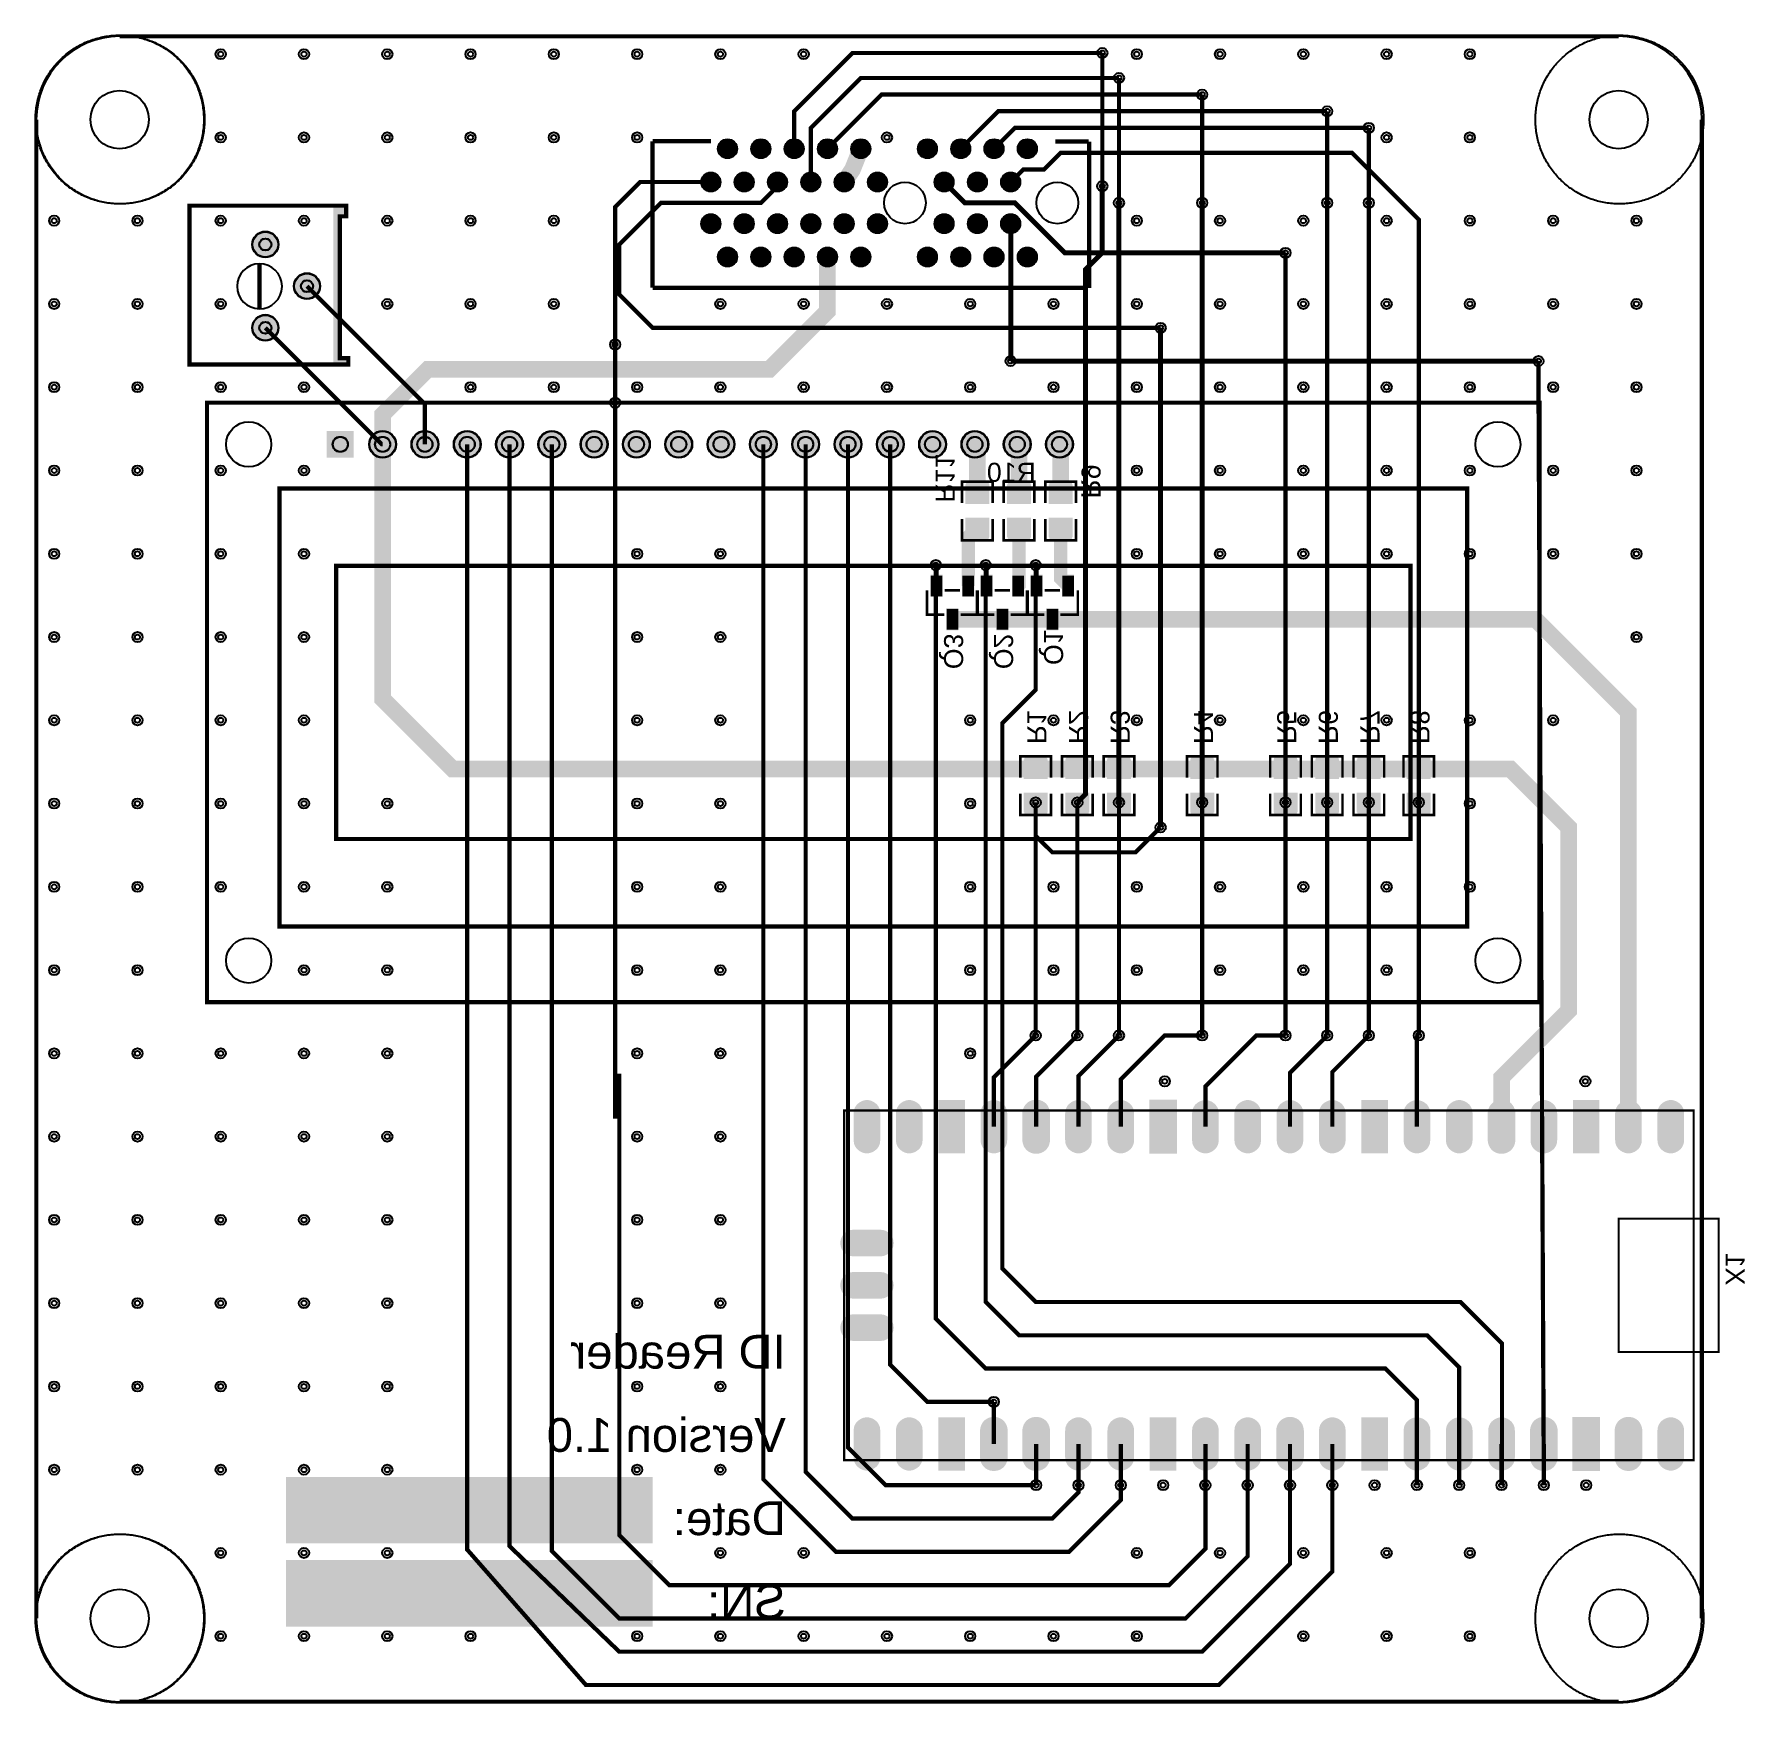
# Model space of a CAD drawing. Header units: millimetres. Extents: x 0 to 103, y 0 to 100.
import ezdxf

# ---------------------------------------------------------------- set-up
doc = ezdxf.new("R2010")
doc.units = ezdxf.units.MM
for name, color, linetype, true_color in [('BoardOutLine', 7, 'Continuous', 0xff00ff), ('BottomLayer', 7, 'Continuous', 0x0000ff), ('BottomPasteMaskLayer', 7, 'Continuous', 0x800000), ('BottomSilkLayer', 7, 'Continuous', 0x66cc33), ('BottomSolderMaskLayer', 7, 'Continuous', 0xaa00ff), ('Document', 7, 'Continuous', 0xffffff), ('Hole', 7, 'Continuous', 0x222222), ('Multi-Layer', 7, 'Continuous', 0xc0c0c0), ('TopLayer', 7, 'Continuous', 0xff0000), ('TopSilkLayer', 7, 'Continuous', 0xffcc00), ('TopSolderMaskLayer', 7, 'Continuous', 0x800080)]:
    doc.layers.add(name, color=color, linetype=linetype, true_color=true_color)
doc.styles.get("Standard").update_dxf_attribs({"font": 'arial.ttf'})

msp = doc.modelspace()

# ---------------------------------------------------------------- texts
at = {"layer": 'BottomSilkLayer', "text_generation_flag": 2}
for s, p in [('R11', (54, 72)), ('R9', (62.75, 72.25)), ('Q3', (54.5, 62)), ('Q2', (57.5, 62)), ('Q1', (60.5, 62.25)), ('R1', (59.5, 57.5)), ('R2', (62, 57.5)), ('R3', (64.5, 57.5)), ('R4', (69.5, 57.5)), ('R5', (74.5, 57.5)), ('R6', (77, 57.5)), ('R7', (79.5, 57.5)), ('R8', (82.5, 57.5)), ('X1', (101.43, 25))]:
    msp.add_text(s, height=1.143, rotation=270, dxfattribs=at).set_placement(p)
for s, height, p in [('R10', 1.143, (60, 73.25)), ('ID Reader', 2.032, (45, 20)), ('Version 1.0', 2.032, (45, 15)), ('Date:', 2.032, (45, 10)), ('SN:', 2.032, (45, 5))]:
    msp.add_text(s, height=height, dxfattribs=at).set_placement(p)

# ---------------------------------------------------------------- hatches: boundary and pattern name
at = {"layer": 'BottomLayer'}
for points in [[(57.19, 71.93), (55.81, 71.93), (55.81, 73.07), (57.19, 73.07)], [(59.69, 71.93), (58.31, 71.93), (58.31, 73.07), (59.69, 73.07)], [(62.19, 71.93), (60.81, 71.93), (60.81, 73.07), (62.19, 73.07)], [(57.19, 71.07), (55.81, 71.07), (55.81, 69.93), (57.19, 69.93)], [(59.69, 71.07), (58.31, 71.07), (58.31, 69.93), (59.69, 69.93)], [(62.19, 71.07), (60.81, 71.07), (60.81, 69.93), (62.19, 69.93)], [(54.4, 66.38), (54.4, 67.62), (53.7, 67.62), (53.7, 66.38)], [(56.3, 66.38), (56.3, 67.62), (55.6, 67.62), (55.6, 66.38)], [(57.4, 66.38), (57.4, 67.62), (56.7, 67.62), (56.7, 66.38)], [(59.3, 66.38), (59.3, 67.62), (58.6, 67.62), (58.6, 66.38)], [(60.4, 66.38), (60.4, 67.62), (59.7, 67.62), (59.7, 66.38)], [(62.3, 66.38), (62.3, 67.62), (61.6, 67.62), (61.6, 66.38)], [(55.35, 64.38), (55.35, 65.62), (54.65, 65.62), (54.65, 64.38)], [(58.35, 64.38), (58.35, 65.62), (57.65, 65.62), (57.65, 64.38)], [(61.35, 64.38), (61.35, 65.62), (60.65, 65.62), (60.65, 64.38)], [(59.31, 55.43), (60.69, 55.43), (60.69, 56.57), (59.31, 56.57)], [(61.81, 55.43), (63.19, 55.43), (63.19, 56.57), (61.81, 56.57)], [(64.31, 55.43), (65.69, 55.43), (65.69, 56.57), (64.31, 56.57)], [(69.31, 55.43), (70.69, 55.43), (70.69, 56.57), (69.31, 56.57)], [(74.31, 55.43), (75.69, 55.43), (75.69, 56.57), (74.31, 56.57)], [(76.81, 55.43), (78.19, 55.43), (78.19, 56.57), (76.81, 56.57)], [(79.31, 55.43), (80.69, 55.43), (80.69, 56.57), (79.31, 56.57)], [(82.31, 55.43), (83.69, 55.43), (83.69, 56.57), (82.31, 56.57)], [(59.31, 54.57), (60.69, 54.57), (60.69, 53.43), (59.31, 53.43)], [(61.81, 54.57), (63.19, 54.57), (63.19, 53.43), (61.81, 53.43)], [(64.31, 54.57), (65.69, 54.57), (65.69, 53.43), (64.31, 53.43)], [(69.31, 54.57), (70.69, 54.57), (70.69, 53.43), (69.31, 53.43)], [(74.31, 54.57), (75.69, 54.57), (75.69, 53.43), (74.31, 53.43)], [(76.81, 54.57), (78.19, 54.57), (78.19, 53.43), (76.81, 53.43)], [(79.31, 54.57), (80.69, 54.57), (80.69, 53.43), (79.31, 53.43)], [(82.31, 54.57), (83.69, 54.57), (83.69, 53.43), (82.31, 53.43)], [(49.07, 33.72), (49.08, 33.63), (49.09, 33.53), (49.12, 33.44), (49.16, 33.35), (49.21, 33.27), (49.27, 33.19), (49.34, 33.13), (49.42, 33.07), (49.5, 33.02), (49.59, 32.98), (49.68, 32.95), (49.77, 32.93), (49.87, 32.93), (49.87, 32.93), (49.97, 32.93), (50.06, 32.95), (50.15, 32.98), (50.24, 33.02), (50.32, 33.07), (50.4, 33.13), (50.47, 33.19), (50.53, 33.27), (50.58, 33.35), (50.62, 33.44), (50.65, 33.53), (50.66, 33.63), (50.67, 33.72), (50.67, 35.33), (50.66, 35.42), (50.65, 35.52), (50.62, 35.61), (50.58, 35.7), (50.53, 35.78), (50.47, 35.86), (50.4, 35.92), (50.32, 35.98), (50.24, 36.03), (50.15, 36.07), (50.06, 36.1), (49.97, 36.12), (49.87, 36.12), (49.87, 36.12), (49.77, 36.12), (49.68, 36.1), (49.59, 36.07), (49.5, 36.03), (49.42, 35.98), (49.34, 35.92), (49.27, 35.86), (49.21, 35.78), (49.16, 35.7), (49.12, 35.61), (49.09, 35.52), (49.08, 35.42), (49.07, 35.33)], [(51.61, 33.72), (51.62, 33.63), (51.63, 33.53), (51.66, 33.44), (51.7, 33.35), (51.75, 33.27), (51.81, 33.19), (51.88, 33.13), (51.96, 33.07), (52.04, 33.02), (52.13, 32.98), (52.22, 32.95), (52.31, 32.93), (52.41, 32.93), (52.41, 32.93), (52.51, 32.93), (52.6, 32.95), (52.69, 32.98), (52.78, 33.02), (52.86, 33.07), (52.94, 33.13), (53.01, 33.19), (53.07, 33.27), (53.12, 33.35), (53.16, 33.44), (53.19, 33.53), (53.2, 33.63), (53.21, 33.72), (53.21, 35.33), (53.2, 35.42), (53.19, 35.52), (53.16, 35.61), (53.12, 35.7), (53.07, 35.78), (53.01, 35.86), (52.94, 35.92), (52.86, 35.98), (52.78, 36.03), (52.69, 36.07), (52.6, 36.1), (52.51, 36.12), (52.41, 36.12), (52.41, 36.12), (52.31, 36.12), (52.22, 36.1), (52.13, 36.07), (52.04, 36.03), (51.96, 35.98), (51.88, 35.92), (51.81, 35.86), (51.75, 35.78), (51.7, 35.7), (51.66, 35.61), (51.63, 35.52), (51.62, 35.42), (51.61, 35.33)], [(54.15, 32.93), (55.75, 32.93), (55.75, 36.12), (54.15, 36.12)], [(56.69, 33.72), (56.7, 33.63), (56.71, 33.53), (56.74, 33.44), (56.78, 33.35), (56.83, 33.27), (56.89, 33.19), (56.96, 33.13), (57.04, 33.07), (57.12, 33.02), (57.21, 32.98), (57.3, 32.95), (57.39, 32.93), (57.49, 32.93), (57.49, 32.93), (57.59, 32.93), (57.68, 32.95), (57.77, 32.98), (57.86, 33.02), (57.94, 33.07), (58.02, 33.13), (58.09, 33.19), (58.15, 33.27), (58.2, 33.35), (58.24, 33.44), (58.27, 33.53), (58.28, 33.63), (58.29, 33.72), (58.29, 35.33), (58.28, 35.42), (58.27, 35.52), (58.24, 35.61), (58.2, 35.7), (58.15, 35.78), (58.09, 35.86), (58.02, 35.92), (57.94, 35.98), (57.86, 36.03), (57.77, 36.07), (57.68, 36.1), (57.59, 36.12), (57.49, 36.12), (57.49, 36.12), (57.39, 36.12), (57.3, 36.1), (57.21, 36.07), (57.12, 36.03), (57.04, 35.98), (56.96, 35.92), (56.89, 35.86), (56.83, 35.78), (56.78, 35.7), (56.74, 35.61), (56.71, 35.52), (56.7, 35.42), (56.69, 35.33)], [(59.23, 33.72), (59.24, 33.63), (59.25, 33.53), (59.28, 33.44), (59.32, 33.35), (59.37, 33.27), (59.43, 33.19), (59.5, 33.13), (59.58, 33.07), (59.66, 33.02), (59.75, 32.98), (59.84, 32.95), (59.93, 32.93), (60.03, 32.93), (60.03, 32.93), (60.13, 32.93), (60.22, 32.95), (60.31, 32.98), (60.4, 33.02), (60.48, 33.07), (60.56, 33.13), (60.63, 33.19), (60.69, 33.27), (60.74, 33.35), (60.78, 33.44), (60.81, 33.53), (60.82, 33.63), (60.83, 33.72), (60.83, 35.33), (60.82, 35.42), (60.81, 35.52), (60.78, 35.61), (60.74, 35.7), (60.69, 35.78), (60.63, 35.86), (60.56, 35.92), (60.48, 35.98), (60.4, 36.03), (60.31, 36.07), (60.22, 36.1), (60.13, 36.12), (60.03, 36.12), (60.03, 36.12), (59.93, 36.12), (59.84, 36.1), (59.75, 36.07), (59.66, 36.03), (59.58, 35.98), (59.5, 35.92), (59.43, 35.86), (59.37, 35.78), (59.32, 35.7), (59.28, 35.61), (59.25, 35.52), (59.24, 35.42), (59.23, 35.33)], [(61.77, 33.72), (61.78, 33.63), (61.79, 33.53), (61.82, 33.44), (61.86, 33.35), (61.91, 33.27), (61.97, 33.19), (62.04, 33.13), (62.12, 33.07), (62.2, 33.02), (62.29, 32.98), (62.38, 32.95), (62.47, 32.93), (62.57, 32.93), (62.57, 32.93), (62.67, 32.93), (62.76, 32.95), (62.85, 32.98), (62.94, 33.02), (63.02, 33.07), (63.1, 33.13), (63.17, 33.19), (63.23, 33.27), (63.28, 33.35), (63.32, 33.44), (63.35, 33.53), (63.36, 33.63), (63.37, 33.72), (63.37, 35.33), (63.36, 35.42), (63.35, 35.52), (63.32, 35.61), (63.28, 35.7), (63.23, 35.78), (63.17, 35.86), (63.1, 35.92), (63.02, 35.98), (62.94, 36.03), (62.85, 36.07), (62.76, 36.1), (62.67, 36.12), (62.57, 36.12), (62.57, 36.12), (62.47, 36.12), (62.38, 36.1), (62.29, 36.07), (62.2, 36.03), (62.12, 35.98), (62.04, 35.92), (61.97, 35.86), (61.91, 35.78), (61.86, 35.7), (61.82, 35.61), (61.79, 35.52), (61.78, 35.42), (61.77, 35.33)], [(64.31, 33.72), (64.32, 33.63), (64.33, 33.53), (64.36, 33.44), (64.4, 33.35), (64.45, 33.27), (64.51, 33.19), (64.58, 33.13), (64.66, 33.07), (64.74, 33.02), (64.83, 32.98), (64.92, 32.95), (65.01, 32.93), (65.11, 32.93), (65.11, 32.93), (65.21, 32.93), (65.3, 32.95), (65.39, 32.98), (65.48, 33.02), (65.56, 33.07), (65.64, 33.13), (65.71, 33.19), (65.77, 33.27), (65.82, 33.35), (65.86, 33.44), (65.89, 33.53), (65.9, 33.63), (65.91, 33.72), (65.91, 35.33), (65.9, 35.42), (65.89, 35.52), (65.86, 35.61), (65.82, 35.7), (65.77, 35.78), (65.71, 35.86), (65.64, 35.92), (65.56, 35.98), (65.48, 36.03), (65.39, 36.07), (65.3, 36.1), (65.21, 36.12), (65.11, 36.12), (65.11, 36.12), (65.01, 36.12), (64.92, 36.1), (64.83, 36.07), (64.74, 36.03), (64.66, 35.98), (64.58, 35.92), (64.51, 35.86), (64.45, 35.78), (64.4, 35.7), (64.36, 35.61), (64.33, 35.52), (64.32, 35.42), (64.31, 35.33)], [(66.85, 32.93), (68.45, 32.93), (68.45, 36.12), (66.85, 36.12)], [(69.39, 33.72), (69.4, 33.63), (69.41, 33.53), (69.44, 33.44), (69.48, 33.35), (69.53, 33.27), (69.59, 33.19), (69.66, 33.13), (69.74, 33.07), (69.82, 33.02), (69.91, 32.98), (70, 32.95), (70.09, 32.93), (70.19, 32.93), (70.19, 32.93), (70.29, 32.93), (70.38, 32.95), (70.47, 32.98), (70.56, 33.02), (70.64, 33.07), (70.72, 33.13), (70.79, 33.19), (70.85, 33.27), (70.9, 33.35), (70.94, 33.44), (70.97, 33.53), (70.98, 33.63), (70.99, 33.72), (70.99, 35.33), (70.98, 35.42), (70.97, 35.52), (70.94, 35.61), (70.9, 35.7), (70.85, 35.78), (70.79, 35.86), (70.72, 35.92), (70.64, 35.98), (70.56, 36.03), (70.47, 36.07), (70.38, 36.1), (70.29, 36.12), (70.19, 36.12), (70.19, 36.12), (70.09, 36.12), (70, 36.1), (69.91, 36.07), (69.82, 36.03), (69.74, 35.98), (69.66, 35.92), (69.59, 35.86), (69.53, 35.78), (69.48, 35.7), (69.44, 35.61), (69.41, 35.52), (69.4, 35.42), (69.39, 35.33)], [(71.93, 33.72), (71.94, 33.63), (71.95, 33.53), (71.98, 33.44), (72.02, 33.35), (72.07, 33.27), (72.13, 33.19), (72.2, 33.13), (72.28, 33.07), (72.36, 33.02), (72.45, 32.98), (72.54, 32.95), (72.63, 32.93), (72.73, 32.93), (72.73, 32.93), (72.83, 32.93), (72.92, 32.95), (73.01, 32.98), (73.1, 33.02), (73.18, 33.07), (73.26, 33.13), (73.33, 33.19), (73.39, 33.27), (73.44, 33.35), (73.48, 33.44), (73.51, 33.53), (73.52, 33.63), (73.53, 33.72), (73.53, 35.33), (73.52, 35.42), (73.51, 35.52), (73.48, 35.61), (73.44, 35.7), (73.39, 35.78), (73.33, 35.86), (73.26, 35.92), (73.18, 35.98), (73.1, 36.03), (73.01, 36.07), (72.92, 36.1), (72.83, 36.12), (72.73, 36.12), (72.73, 36.12), (72.63, 36.12), (72.54, 36.1), (72.45, 36.07), (72.36, 36.03), (72.28, 35.98), (72.2, 35.92), (72.13, 35.86), (72.07, 35.78), (72.02, 35.7), (71.98, 35.61), (71.95, 35.52), (71.94, 35.42), (71.93, 35.33)], [(74.47, 33.72), (74.48, 33.63), (74.49, 33.53), (74.52, 33.44), (74.56, 33.35), (74.61, 33.27), (74.67, 33.19), (74.74, 33.13), (74.82, 33.07), (74.9, 33.02), (74.99, 32.98), (75.08, 32.95), (75.17, 32.93), (75.27, 32.93), (75.27, 32.93), (75.37, 32.93), (75.46, 32.95), (75.55, 32.98), (75.64, 33.02), (75.72, 33.07), (75.8, 33.13), (75.87, 33.19), (75.93, 33.27), (75.98, 33.35), (76.02, 33.44), (76.05, 33.53), (76.06, 33.63), (76.07, 33.72), (76.07, 35.33), (76.06, 35.42), (76.05, 35.52), (76.02, 35.61), (75.98, 35.7), (75.93, 35.78), (75.87, 35.86), (75.8, 35.92), (75.72, 35.98), (75.64, 36.03), (75.55, 36.07), (75.46, 36.1), (75.37, 36.12), (75.27, 36.12), (75.27, 36.12), (75.17, 36.12), (75.08, 36.1), (74.99, 36.07), (74.9, 36.03), (74.82, 35.98), (74.74, 35.92), (74.67, 35.86), (74.61, 35.78), (74.56, 35.7), (74.52, 35.61), (74.49, 35.52), (74.48, 35.42), (74.47, 35.33)], [(77.01, 33.72), (77.02, 33.63), (77.03, 33.53), (77.06, 33.44), (77.1, 33.35), (77.15, 33.27), (77.21, 33.19), (77.28, 33.13), (77.36, 33.07), (77.44, 33.02), (77.53, 32.98), (77.62, 32.95), (77.71, 32.93), (77.81, 32.93), (77.81, 32.93), (77.91, 32.93), (78, 32.95), (78.09, 32.98), (78.18, 33.02), (78.26, 33.07), (78.34, 33.13), (78.41, 33.19), (78.47, 33.27), (78.52, 33.35), (78.56, 33.44), (78.59, 33.53), (78.6, 33.63), (78.61, 33.72), (78.61, 35.33), (78.6, 35.42), (78.59, 35.52), (78.56, 35.61), (78.52, 35.7), (78.47, 35.78), (78.41, 35.86), (78.34, 35.92), (78.26, 35.98), (78.18, 36.03), (78.09, 36.07), (78, 36.1), (77.91, 36.12), (77.81, 36.12), (77.81, 36.12), (77.71, 36.12), (77.62, 36.1), (77.53, 36.07), (77.44, 36.03), (77.36, 35.98), (77.28, 35.92), (77.21, 35.86), (77.15, 35.78), (77.1, 35.7), (77.06, 35.61), (77.03, 35.52), (77.02, 35.42), (77.01, 35.33)], [(79.55, 32.93), (81.15, 32.93), (81.15, 36.12), (79.55, 36.12)], [(82.09, 33.72), (82.1, 33.63), (82.11, 33.53), (82.14, 33.44), (82.18, 33.35), (82.23, 33.27), (82.29, 33.19), (82.36, 33.13), (82.44, 33.07), (82.52, 33.02), (82.61, 32.98), (82.7, 32.95), (82.79, 32.93), (82.89, 32.93), (82.89, 32.93), (82.99, 32.93), (83.08, 32.95), (83.17, 32.98), (83.26, 33.02), (83.34, 33.07), (83.42, 33.13), (83.49, 33.19), (83.55, 33.27), (83.6, 33.35), (83.64, 33.44), (83.67, 33.53), (83.68, 33.63), (83.69, 33.72), (83.69, 35.33), (83.68, 35.42), (83.67, 35.52), (83.64, 35.61), (83.6, 35.7), (83.55, 35.78), (83.49, 35.86), (83.42, 35.92), (83.34, 35.98), (83.26, 36.03), (83.17, 36.07), (83.08, 36.1), (82.99, 36.12), (82.89, 36.12), (82.89, 36.12), (82.79, 36.12), (82.7, 36.1), (82.61, 36.07), (82.52, 36.03), (82.44, 35.98), (82.36, 35.92), (82.29, 35.86), (82.23, 35.78), (82.18, 35.7), (82.14, 35.61), (82.11, 35.52), (82.1, 35.42), (82.09, 35.33)], [(84.63, 33.72), (84.64, 33.63), (84.65, 33.53), (84.68, 33.44), (84.72, 33.35), (84.77, 33.27), (84.83, 33.19), (84.9, 33.13), (84.98, 33.07), (85.06, 33.02), (85.15, 32.98), (85.24, 32.95), (85.33, 32.93), (85.43, 32.93), (85.43, 32.93), (85.53, 32.93), (85.62, 32.95), (85.71, 32.98), (85.8, 33.02), (85.88, 33.07), (85.96, 33.13), (86.03, 33.19), (86.09, 33.27), (86.14, 33.35), (86.18, 33.44), (86.21, 33.53), (86.22, 33.63), (86.23, 33.72), (86.23, 35.33), (86.22, 35.42), (86.21, 35.52), (86.18, 35.61), (86.14, 35.7), (86.09, 35.78), (86.03, 35.86), (85.96, 35.92), (85.88, 35.98), (85.8, 36.03), (85.71, 36.07), (85.62, 36.1), (85.53, 36.12), (85.43, 36.12), (85.43, 36.12), (85.33, 36.12), (85.24, 36.1), (85.15, 36.07), (85.06, 36.03), (84.98, 35.98), (84.9, 35.92), (84.83, 35.86), (84.77, 35.78), (84.72, 35.7), (84.68, 35.61), (84.65, 35.52), (84.64, 35.42), (84.63, 35.33)], [(87.17, 33.72), (87.18, 33.63), (87.19, 33.53), (87.22, 33.44), (87.26, 33.35), (87.31, 33.27), (87.37, 33.19), (87.44, 33.13), (87.52, 33.07), (87.6, 33.02), (87.69, 32.98), (87.78, 32.95), (87.87, 32.93), (87.97, 32.93), (87.97, 32.93), (88.07, 32.93), (88.16, 32.95), (88.25, 32.98), (88.34, 33.02), (88.42, 33.07), (88.5, 33.13), (88.57, 33.19), (88.63, 33.27), (88.68, 33.35), (88.72, 33.44), (88.75, 33.53), (88.76, 33.63), (88.77, 33.72), (88.77, 35.33), (88.76, 35.42), (88.75, 35.52), (88.72, 35.61), (88.68, 35.7), (88.63, 35.78), (88.57, 35.86), (88.5, 35.92), (88.42, 35.98), (88.34, 36.03), (88.25, 36.07), (88.16, 36.1), (88.07, 36.12), (87.97, 36.12), (87.97, 36.12), (87.87, 36.12), (87.78, 36.1), (87.69, 36.07), (87.6, 36.03), (87.52, 35.98), (87.44, 35.92), (87.37, 35.86), (87.31, 35.78), (87.26, 35.7), (87.22, 35.61), (87.19, 35.52), (87.18, 35.42), (87.17, 35.33)], [(89.71, 33.72), (89.72, 33.63), (89.73, 33.53), (89.76, 33.44), (89.8, 33.35), (89.85, 33.27), (89.91, 33.19), (89.98, 33.13), (90.06, 33.07), (90.14, 33.02), (90.23, 32.98), (90.32, 32.95), (90.41, 32.93), (90.51, 32.93), (90.51, 32.93), (90.61, 32.93), (90.7, 32.95), (90.79, 32.98), (90.88, 33.02), (90.96, 33.07), (91.04, 33.13), (91.11, 33.19), (91.17, 33.27), (91.22, 33.35), (91.26, 33.44), (91.29, 33.53), (91.3, 33.63), (91.31, 33.72), (91.31, 35.33), (91.3, 35.42), (91.29, 35.52), (91.26, 35.61), (91.22, 35.7), (91.17, 35.78), (91.11, 35.86), (91.04, 35.92), (90.96, 35.98), (90.88, 36.03), (90.79, 36.07), (90.7, 36.1), (90.61, 36.12), (90.51, 36.12), (90.51, 36.12), (90.41, 36.12), (90.32, 36.1), (90.23, 36.07), (90.14, 36.03), (90.06, 35.98), (89.98, 35.92), (89.91, 35.86), (89.85, 35.78), (89.8, 35.7), (89.76, 35.61), (89.73, 35.52), (89.72, 35.42), (89.71, 35.33)], [(92.25, 32.93), (93.85, 32.93), (93.85, 36.12), (92.25, 36.12)], [(94.79, 33.72), (94.8, 33.63), (94.81, 33.53), (94.84, 33.44), (94.88, 33.35), (94.93, 33.27), (94.99, 33.19), (95.06, 33.13), (95.14, 33.07), (95.22, 33.02), (95.31, 32.98), (95.4, 32.95), (95.49, 32.93), (95.59, 32.93), (95.59, 32.93), (95.69, 32.93), (95.78, 32.95), (95.87, 32.98), (95.96, 33.02), (96.04, 33.07), (96.12, 33.13), (96.19, 33.19), (96.25, 33.27), (96.3, 33.35), (96.34, 33.44), (96.37, 33.53), (96.38, 33.63), (96.39, 33.72), (96.39, 35.33), (96.38, 35.42), (96.37, 35.52), (96.34, 35.61), (96.3, 35.7), (96.25, 35.78), (96.19, 35.86), (96.12, 35.92), (96.04, 35.98), (95.96, 36.03), (95.87, 36.07), (95.78, 36.1), (95.69, 36.12), (95.59, 36.12), (95.59, 36.12), (95.49, 36.12), (95.4, 36.1), (95.31, 36.07), (95.22, 36.03), (95.14, 35.98), (95.06, 35.92), (94.99, 35.86), (94.93, 35.78), (94.88, 35.7), (94.84, 35.61), (94.81, 35.52), (94.8, 35.42), (94.79, 35.33)], [(97.33, 33.72), (97.34, 33.63), (97.35, 33.53), (97.38, 33.44), (97.42, 33.35), (97.47, 33.27), (97.53, 33.19), (97.6, 33.13), (97.68, 33.07), (97.76, 33.02), (97.85, 32.98), (97.94, 32.95), (98.03, 32.93), (98.13, 32.93), (98.13, 32.93), (98.23, 32.93), (98.32, 32.95), (98.41, 32.98), (98.5, 33.02), (98.58, 33.07), (98.66, 33.13), (98.73, 33.19), (98.79, 33.27), (98.84, 33.35), (98.88, 33.44), (98.91, 33.53), (98.92, 33.63), (98.93, 33.72), (98.93, 35.33), (98.92, 35.42), (98.91, 35.52), (98.88, 35.61), (98.84, 35.7), (98.79, 35.78), (98.73, 35.86), (98.66, 35.92), (98.58, 35.98), (98.5, 36.03), (98.41, 36.07), (98.32, 36.1), (98.23, 36.12), (98.13, 36.12), (98.13, 36.12), (98.03, 36.12), (97.94, 36.1), (97.85, 36.07), (97.76, 36.03), (97.68, 35.98), (97.6, 35.92), (97.53, 35.86), (97.47, 35.78), (97.42, 35.7), (97.38, 35.61), (97.35, 35.52), (97.34, 35.42), (97.33, 35.33)], [(50.67, 26.74), (50.77, 26.75), (50.86, 26.76), (50.95, 26.79), (51.04, 26.83), (51.12, 26.88), (51.2, 26.94), (51.27, 27.01), (51.33, 27.09), (51.38, 27.17), (51.42, 27.26), (51.45, 27.35), (51.46, 27.44), (51.47, 27.54), (51.47, 27.54), (51.46, 27.64), (51.45, 27.73), (51.42, 27.82), (51.38, 27.91), (51.33, 27.99), (51.27, 28.07), (51.2, 28.14), (51.12, 28.2), (51.04, 28.25), (50.95, 28.29), (50.86, 28.32), (50.77, 28.33), (50.67, 28.34), (49.07, 28.34), (48.97, 28.33), (48.88, 28.32), (48.79, 28.29), (48.7, 28.25), (48.62, 28.2), (48.54, 28.14), (48.47, 28.07), (48.41, 27.99), (48.36, 27.91), (48.32, 27.82), (48.29, 27.73), (48.28, 27.64), (48.27, 27.54), (48.27, 27.54), (48.28, 27.44), (48.29, 27.35), (48.32, 27.26), (48.36, 27.17), (48.41, 27.09), (48.47, 27.01), (48.54, 26.94), (48.62, 26.88), (48.7, 26.83), (48.79, 26.79), (48.88, 26.76), (48.97, 26.75), (49.07, 26.74)], [(50.67, 24.2), (50.77, 24.21), (50.86, 24.22), (50.95, 24.25), (51.04, 24.29), (51.12, 24.34), (51.2, 24.4), (51.27, 24.47), (51.33, 24.55), (51.38, 24.63), (51.42, 24.72), (51.45, 24.81), (51.46, 24.9), (51.47, 25), (51.47, 25), (51.46, 25.1), (51.45, 25.19), (51.42, 25.28), (51.38, 25.37), (51.33, 25.45), (51.27, 25.53), (51.2, 25.6), (51.12, 25.66), (51.04, 25.71), (50.95, 25.75), (50.86, 25.78), (50.77, 25.79), (50.67, 25.8), (49.07, 25.8), (48.97, 25.79), (48.88, 25.78), (48.79, 25.75), (48.7, 25.71), (48.62, 25.66), (48.54, 25.6), (48.47, 25.53), (48.41, 25.45), (48.36, 25.37), (48.32, 25.28), (48.29, 25.19), (48.28, 25.1), (48.27, 25), (48.27, 25), (48.28, 24.9), (48.29, 24.81), (48.32, 24.72), (48.36, 24.63), (48.41, 24.55), (48.47, 24.47), (48.54, 24.4), (48.62, 24.34), (48.7, 24.29), (48.79, 24.25), (48.88, 24.22), (48.97, 24.21), (49.07, 24.2)], [(50.67, 21.66), (50.77, 21.67), (50.86, 21.68), (50.95, 21.71), (51.04, 21.75), (51.12, 21.8), (51.2, 21.86), (51.27, 21.93), (51.33, 22.01), (51.38, 22.09), (51.42, 22.18), (51.45, 22.27), (51.46, 22.36), (51.47, 22.46), (51.47, 22.46), (51.46, 22.56), (51.45, 22.65), (51.42, 22.74), (51.38, 22.83), (51.33, 22.91), (51.27, 22.99), (51.2, 23.06), (51.12, 23.12), (51.04, 23.17), (50.95, 23.21), (50.86, 23.24), (50.77, 23.25), (50.67, 23.26), (49.07, 23.26), (48.97, 23.25), (48.88, 23.24), (48.79, 23.21), (48.7, 23.17), (48.62, 23.12), (48.54, 23.06), (48.47, 22.99), (48.41, 22.91), (48.36, 22.83), (48.32, 22.74), (48.29, 22.65), (48.28, 22.56), (48.27, 22.46), (48.27, 22.46), (48.28, 22.36), (48.29, 22.27), (48.32, 22.18), (48.36, 22.09), (48.41, 22.01), (48.47, 21.93), (48.54, 21.86), (48.62, 21.8), (48.7, 21.75), (48.79, 21.71), (48.88, 21.68), (48.97, 21.67), (49.07, 21.66)], [(49.07, 14.67), (49.08, 14.58), (49.09, 14.48), (49.12, 14.39), (49.16, 14.3), (49.21, 14.22), (49.27, 14.14), (49.34, 14.08), (49.42, 14.02), (49.5, 13.97), (49.59, 13.93), (49.68, 13.9), (49.77, 13.88), (49.87, 13.88), (49.87, 13.88), (49.97, 13.88), (50.06, 13.9), (50.15, 13.93), (50.24, 13.97), (50.32, 14.02), (50.4, 14.08), (50.47, 14.14), (50.53, 14.22), (50.58, 14.3), (50.62, 14.39), (50.65, 14.48), (50.66, 14.58), (50.67, 14.67), (50.67, 16.28), (50.66, 16.37), (50.65, 16.47), (50.62, 16.56), (50.58, 16.65), (50.53, 16.73), (50.47, 16.81), (50.4, 16.87), (50.32, 16.93), (50.24, 16.98), (50.15, 17.02), (50.06, 17.05), (49.97, 17.07), (49.87, 17.07), (49.87, 17.07), (49.77, 17.07), (49.68, 17.05), (49.59, 17.02), (49.5, 16.98), (49.42, 16.93), (49.34, 16.87), (49.27, 16.81), (49.21, 16.73), (49.16, 16.65), (49.12, 16.56), (49.09, 16.47), (49.08, 16.37), (49.07, 16.28)], [(51.61, 14.67), (51.62, 14.58), (51.63, 14.48), (51.66, 14.39), (51.7, 14.3), (51.75, 14.22), (51.81, 14.14), (51.88, 14.08), (51.96, 14.02), (52.04, 13.97), (52.13, 13.93), (52.22, 13.9), (52.31, 13.88), (52.41, 13.88), (52.41, 13.88), (52.51, 13.88), (52.6, 13.9), (52.69, 13.93), (52.78, 13.97), (52.86, 14.02), (52.94, 14.08), (53.01, 14.14), (53.07, 14.22), (53.12, 14.3), (53.16, 14.39), (53.19, 14.48), (53.2, 14.58), (53.21, 14.67), (53.21, 16.28), (53.2, 16.37), (53.19, 16.47), (53.16, 16.56), (53.12, 16.65), (53.07, 16.73), (53.01, 16.81), (52.94, 16.87), (52.86, 16.93), (52.78, 16.98), (52.69, 17.02), (52.6, 17.05), (52.51, 17.07), (52.41, 17.07), (52.41, 17.07), (52.31, 17.07), (52.22, 17.05), (52.13, 17.02), (52.04, 16.98), (51.96, 16.93), (51.88, 16.87), (51.81, 16.81), (51.75, 16.73), (51.7, 16.65), (51.66, 16.56), (51.63, 16.47), (51.62, 16.37), (51.61, 16.28)], [(54.15, 13.88), (55.75, 13.88), (55.75, 17.07), (54.15, 17.07)], [(56.69, 14.67), (56.7, 14.58), (56.71, 14.48), (56.74, 14.39), (56.78, 14.3), (56.83, 14.22), (56.89, 14.14), (56.96, 14.08), (57.04, 14.02), (57.12, 13.97), (57.21, 13.93), (57.3, 13.9), (57.39, 13.88), (57.49, 13.88), (57.49, 13.88), (57.59, 13.88), (57.68, 13.9), (57.77, 13.93), (57.86, 13.97), (57.94, 14.02), (58.02, 14.08), (58.09, 14.14), (58.15, 14.22), (58.2, 14.3), (58.24, 14.39), (58.27, 14.48), (58.28, 14.58), (58.29, 14.67), (58.29, 16.28), (58.28, 16.37), (58.27, 16.47), (58.24, 16.56), (58.2, 16.65), (58.15, 16.73), (58.09, 16.81), (58.02, 16.87), (57.94, 16.93), (57.86, 16.98), (57.77, 17.02), (57.68, 17.05), (57.59, 17.07), (57.49, 17.07), (57.49, 17.07), (57.39, 17.07), (57.3, 17.05), (57.21, 17.02), (57.12, 16.98), (57.04, 16.93), (56.96, 16.87), (56.89, 16.81), (56.83, 16.73), (56.78, 16.65), (56.74, 16.56), (56.71, 16.47), (56.7, 16.37), (56.69, 16.28)], [(59.23, 14.67), (59.24, 14.58), (59.25, 14.48), (59.28, 14.39), (59.32, 14.3), (59.37, 14.22), (59.43, 14.14), (59.5, 14.08), (59.58, 14.02), (59.66, 13.97), (59.75, 13.93), (59.84, 13.9), (59.93, 13.88), (60.03, 13.88), (60.03, 13.88), (60.13, 13.88), (60.22, 13.9), (60.31, 13.93), (60.4, 13.97), (60.48, 14.02), (60.56, 14.08), (60.63, 14.14), (60.69, 14.22), (60.74, 14.3), (60.78, 14.39), (60.81, 14.48), (60.82, 14.58), (60.83, 14.67), (60.83, 16.28), (60.82, 16.37), (60.81, 16.47), (60.78, 16.56), (60.74, 16.65), (60.69, 16.73), (60.63, 16.81), (60.56, 16.87), (60.48, 16.93), (60.4, 16.98), (60.31, 17.02), (60.22, 17.05), (60.13, 17.07), (60.03, 17.07), (60.03, 17.07), (59.93, 17.07), (59.84, 17.05), (59.75, 17.02), (59.66, 16.98), (59.58, 16.93), (59.5, 16.87), (59.43, 16.81), (59.37, 16.73), (59.32, 16.65), (59.28, 16.56), (59.25, 16.47), (59.24, 16.37), (59.23, 16.28)], [(61.77, 14.67), (61.78, 14.58), (61.79, 14.48), (61.82, 14.39), (61.86, 14.3), (61.91, 14.22), (61.97, 14.14), (62.04, 14.08), (62.12, 14.02), (62.2, 13.97), (62.29, 13.93), (62.38, 13.9), (62.47, 13.88), (62.57, 13.88), (62.57, 13.88), (62.67, 13.88), (62.76, 13.9), (62.85, 13.93), (62.94, 13.97), (63.02, 14.02), (63.1, 14.08), (63.17, 14.14), (63.23, 14.22), (63.28, 14.3), (63.32, 14.39), (63.35, 14.48), (63.36, 14.58), (63.37, 14.67), (63.37, 16.28), (63.36, 16.37), (63.35, 16.47), (63.32, 16.56), (63.28, 16.65), (63.23, 16.73), (63.17, 16.81), (63.1, 16.87), (63.02, 16.93), (62.94, 16.98), (62.85, 17.02), (62.76, 17.05), (62.67, 17.07), (62.57, 17.07), (62.57, 17.07), (62.47, 17.07), (62.38, 17.05), (62.29, 17.02), (62.2, 16.98), (62.12, 16.93), (62.04, 16.87), (61.97, 16.81), (61.91, 16.73), (61.86, 16.65), (61.82, 16.56), (61.79, 16.47), (61.78, 16.37), (61.77, 16.28)], [(64.31, 14.67), (64.32, 14.58), (64.33, 14.48), (64.36, 14.39), (64.4, 14.3), (64.45, 14.22), (64.51, 14.14), (64.58, 14.08), (64.66, 14.02), (64.74, 13.97), (64.83, 13.93), (64.92, 13.9), (65.01, 13.88), (65.11, 13.88), (65.11, 13.88), (65.21, 13.88), (65.3, 13.9), (65.39, 13.93), (65.48, 13.97), (65.56, 14.02), (65.64, 14.08), (65.71, 14.14), (65.77, 14.22), (65.82, 14.3), (65.86, 14.39), (65.89, 14.48), (65.9, 14.58), (65.91, 14.67), (65.91, 16.28), (65.9, 16.37), (65.89, 16.47), (65.86, 16.56), (65.82, 16.65), (65.77, 16.73), (65.71, 16.81), (65.64, 16.87), (65.56, 16.93), (65.48, 16.98), (65.39, 17.02), (65.3, 17.05), (65.21, 17.07), (65.11, 17.07), (65.11, 17.07), (65.01, 17.07), (64.92, 17.05), (64.83, 17.02), (64.74, 16.98), (64.66, 16.93), (64.58, 16.87), (64.51, 16.81), (64.45, 16.73), (64.4, 16.65), (64.36, 16.56), (64.33, 16.47), (64.32, 16.37), (64.31, 16.28)], [(66.85, 13.88), (68.45, 13.88), (68.45, 17.07), (66.85, 17.07)], [(69.39, 14.67), (69.4, 14.58), (69.41, 14.48), (69.44, 14.39), (69.48, 14.3), (69.53, 14.22), (69.59, 14.14), (69.66, 14.08), (69.74, 14.02), (69.82, 13.97), (69.91, 13.93), (70, 13.9), (70.09, 13.88), (70.19, 13.88), (70.19, 13.88), (70.29, 13.88), (70.38, 13.9), (70.47, 13.93), (70.56, 13.97), (70.64, 14.02), (70.72, 14.08), (70.79, 14.14), (70.85, 14.22), (70.9, 14.3), (70.94, 14.39), (70.97, 14.48), (70.98, 14.58), (70.99, 14.67), (70.99, 16.28), (70.98, 16.37), (70.97, 16.47), (70.94, 16.56), (70.9, 16.65), (70.85, 16.73), (70.79, 16.81), (70.72, 16.87), (70.64, 16.93), (70.56, 16.98), (70.47, 17.02), (70.38, 17.05), (70.29, 17.07), (70.19, 17.07), (70.19, 17.07), (70.09, 17.07), (70, 17.05), (69.91, 17.02), (69.82, 16.98), (69.74, 16.93), (69.66, 16.87), (69.59, 16.81), (69.53, 16.73), (69.48, 16.65), (69.44, 16.56), (69.41, 16.47), (69.4, 16.37), (69.39, 16.28)], [(71.93, 14.67), (71.94, 14.58), (71.95, 14.48), (71.98, 14.39), (72.02, 14.3), (72.07, 14.22), (72.13, 14.14), (72.2, 14.08), (72.28, 14.02), (72.36, 13.97), (72.45, 13.93), (72.54, 13.9), (72.63, 13.88), (72.73, 13.88), (72.73, 13.88), (72.83, 13.88), (72.92, 13.9), (73.01, 13.93), (73.1, 13.97), (73.18, 14.02), (73.26, 14.08), (73.33, 14.14), (73.39, 14.22), (73.44, 14.3), (73.48, 14.39), (73.51, 14.48), (73.52, 14.58), (73.53, 14.67), (73.53, 16.28), (73.52, 16.37), (73.51, 16.47), (73.48, 16.56), (73.44, 16.65), (73.39, 16.73), (73.33, 16.81), (73.26, 16.87), (73.18, 16.93), (73.1, 16.98), (73.01, 17.02), (72.92, 17.05), (72.83, 17.07), (72.73, 17.07), (72.73, 17.07), (72.63, 17.07), (72.54, 17.05), (72.45, 17.02), (72.36, 16.98), (72.28, 16.93), (72.2, 16.87), (72.13, 16.81), (72.07, 16.73), (72.02, 16.65), (71.98, 16.56), (71.95, 16.47), (71.94, 16.37), (71.93, 16.28)], [(74.47, 14.67), (74.48, 14.58), (74.49, 14.48), (74.52, 14.39), (74.56, 14.3), (74.61, 14.22), (74.67, 14.14), (74.74, 14.08), (74.82, 14.02), (74.9, 13.97), (74.99, 13.93), (75.08, 13.9), (75.17, 13.88), (75.27, 13.88), (75.27, 13.88), (75.37, 13.88), (75.46, 13.9), (75.55, 13.93), (75.64, 13.97), (75.72, 14.02), (75.8, 14.08), (75.87, 14.14), (75.93, 14.22), (75.98, 14.3), (76.02, 14.39), (76.05, 14.48), (76.06, 14.58), (76.07, 14.67), (76.07, 16.28), (76.06, 16.37), (76.05, 16.47), (76.02, 16.56), (75.98, 16.65), (75.93, 16.73), (75.87, 16.81), (75.8, 16.87), (75.72, 16.93), (75.64, 16.98), (75.55, 17.02), (75.46, 17.05), (75.37, 17.07), (75.27, 17.07), (75.27, 17.07), (75.17, 17.07), (75.08, 17.05), (74.99, 17.02), (74.9, 16.98), (74.82, 16.93), (74.74, 16.87), (74.67, 16.81), (74.61, 16.73), (74.56, 16.65), (74.52, 16.56), (74.49, 16.47), (74.48, 16.37), (74.47, 16.28)], [(77.01, 14.67), (77.02, 14.58), (77.03, 14.48), (77.06, 14.39), (77.1, 14.3), (77.15, 14.22), (77.21, 14.14), (77.28, 14.08), (77.36, 14.02), (77.44, 13.97), (77.53, 13.93), (77.62, 13.9), (77.71, 13.88), (77.81, 13.88), (77.81, 13.88), (77.91, 13.88), (78, 13.9), (78.09, 13.93), (78.18, 13.97), (78.26, 14.02), (78.34, 14.08), (78.41, 14.14), (78.47, 14.22), (78.52, 14.3), (78.56, 14.39), (78.59, 14.48), (78.6, 14.58), (78.61, 14.67), (78.61, 16.28), (78.6, 16.37), (78.59, 16.47), (78.56, 16.56), (78.52, 16.65), (78.47, 16.73), (78.41, 16.81), (78.34, 16.87), (78.26, 16.93), (78.18, 16.98), (78.09, 17.02), (78, 17.05), (77.91, 17.07), (77.81, 17.07), (77.81, 17.07), (77.71, 17.07), (77.62, 17.05), (77.53, 17.02), (77.44, 16.98), (77.36, 16.93), (77.28, 16.87), (77.21, 16.81), (77.15, 16.73), (77.1, 16.65), (77.06, 16.56), (77.03, 16.47), (77.02, 16.37), (77.01, 16.28)], [(79.55, 13.88), (81.15, 13.88), (81.15, 17.07), (79.55, 17.07)], [(82.09, 14.67), (82.1, 14.58), (82.11, 14.48), (82.14, 14.39), (82.18, 14.3), (82.23, 14.22), (82.29, 14.14), (82.36, 14.08), (82.44, 14.02), (82.52, 13.97), (82.61, 13.93), (82.7, 13.9), (82.79, 13.88), (82.89, 13.88), (82.89, 13.88), (82.99, 13.88), (83.08, 13.9), (83.17, 13.93), (83.26, 13.97), (83.34, 14.02), (83.42, 14.08), (83.49, 14.14), (83.55, 14.22), (83.6, 14.3), (83.64, 14.39), (83.67, 14.48), (83.68, 14.58), (83.69, 14.67), (83.69, 16.28), (83.68, 16.37), (83.67, 16.47), (83.64, 16.56), (83.6, 16.65), (83.55, 16.73), (83.49, 16.81), (83.42, 16.87), (83.34, 16.93), (83.26, 16.98), (83.17, 17.02), (83.08, 17.05), (82.99, 17.07), (82.89, 17.07), (82.89, 17.07), (82.79, 17.07), (82.7, 17.05), (82.61, 17.02), (82.52, 16.98), (82.44, 16.93), (82.36, 16.87), (82.29, 16.81), (82.23, 16.73), (82.18, 16.65), (82.14, 16.56), (82.11, 16.47), (82.1, 16.37), (82.09, 16.28)], [(84.63, 14.67), (84.64, 14.58), (84.65, 14.48), (84.68, 14.39), (84.72, 14.3), (84.77, 14.22), (84.83, 14.14), (84.9, 14.08), (84.98, 14.02), (85.06, 13.97), (85.15, 13.93), (85.24, 13.9), (85.33, 13.88), (85.43, 13.88), (85.43, 13.88), (85.53, 13.88), (85.62, 13.9), (85.71, 13.93), (85.8, 13.97), (85.88, 14.02), (85.96, 14.08), (86.03, 14.14), (86.09, 14.22), (86.14, 14.3), (86.18, 14.39), (86.21, 14.48), (86.22, 14.58), (86.23, 14.67), (86.23, 16.28), (86.22, 16.37), (86.21, 16.47), (86.18, 16.56), (86.14, 16.65), (86.09, 16.73), (86.03, 16.81), (85.96, 16.87), (85.88, 16.93), (85.8, 16.98), (85.71, 17.02), (85.62, 17.05), (85.53, 17.07), (85.43, 17.07), (85.43, 17.07), (85.33, 17.07), (85.24, 17.05), (85.15, 17.02), (85.06, 16.98), (84.98, 16.93), (84.9, 16.87), (84.83, 16.81), (84.77, 16.73), (84.72, 16.65), (84.68, 16.56), (84.65, 16.47), (84.64, 16.37), (84.63, 16.28)], [(87.17, 14.67), (87.18, 14.58), (87.19, 14.48), (87.22, 14.39), (87.26, 14.3), (87.31, 14.22), (87.37, 14.14), (87.44, 14.08), (87.52, 14.02), (87.6, 13.97), (87.69, 13.93), (87.78, 13.9), (87.87, 13.88), (87.97, 13.88), (87.97, 13.88), (88.07, 13.88), (88.16, 13.9), (88.25, 13.93), (88.34, 13.97), (88.42, 14.02), (88.5, 14.08), (88.57, 14.14), (88.63, 14.22), (88.68, 14.3), (88.72, 14.39), (88.75, 14.48), (88.76, 14.58), (88.77, 14.67), (88.77, 16.28), (88.76, 16.37), (88.75, 16.47), (88.72, 16.56), (88.68, 16.65), (88.63, 16.73), (88.57, 16.81), (88.5, 16.87), (88.42, 16.93), (88.34, 16.98), (88.25, 17.02), (88.16, 17.05), (88.07, 17.07), (87.97, 17.07), (87.97, 17.07), (87.87, 17.07), (87.78, 17.05), (87.69, 17.02), (87.6, 16.98), (87.52, 16.93), (87.44, 16.87), (87.37, 16.81), (87.31, 16.73), (87.26, 16.65), (87.22, 16.56), (87.19, 16.47), (87.18, 16.37), (87.17, 16.28)], [(89.71, 14.67), (89.72, 14.58), (89.73, 14.48), (89.76, 14.39), (89.8, 14.3), (89.85, 14.22), (89.91, 14.14), (89.98, 14.08), (90.06, 14.02), (90.14, 13.97), (90.23, 13.93), (90.32, 13.9), (90.41, 13.88), (90.51, 13.88), (90.51, 13.88), (90.61, 13.88), (90.7, 13.9), (90.79, 13.93), (90.88, 13.97), (90.96, 14.02), (91.04, 14.08), (91.11, 14.14), (91.17, 14.22), (91.22, 14.3), (91.26, 14.39), (91.29, 14.48), (91.3, 14.58), (91.31, 14.67), (91.31, 16.28), (91.3, 16.37), (91.29, 16.47), (91.26, 16.56), (91.22, 16.65), (91.17, 16.73), (91.11, 16.81), (91.04, 16.87), (90.96, 16.93), (90.88, 16.98), (90.79, 17.02), (90.7, 17.05), (90.61, 17.07), (90.51, 17.07), (90.51, 17.07), (90.41, 17.07), (90.32, 17.05), (90.23, 17.02), (90.14, 16.98), (90.06, 16.93), (89.98, 16.87), (89.91, 16.81), (89.85, 16.73), (89.8, 16.65), (89.76, 16.56), (89.73, 16.47), (89.72, 16.37), (89.71, 16.28)], [(92.25, 13.88), (93.85, 13.88), (93.85, 17.07), (92.25, 17.07)], [(94.79, 14.67), (94.8, 14.58), (94.81, 14.48), (94.84, 14.39), (94.88, 14.3), (94.93, 14.22), (94.99, 14.14), (95.06, 14.08), (95.14, 14.02), (95.22, 13.97), (95.31, 13.93), (95.4, 13.9), (95.49, 13.88), (95.59, 13.88), (95.59, 13.88), (95.69, 13.88), (95.78, 13.9), (95.87, 13.93), (95.96, 13.97), (96.04, 14.02), (96.12, 14.08), (96.19, 14.14), (96.25, 14.22), (96.3, 14.3), (96.34, 14.39), (96.37, 14.48), (96.38, 14.58), (96.39, 14.67), (96.39, 16.28), (96.38, 16.37), (96.37, 16.47), (96.34, 16.56), (96.3, 16.65), (96.25, 16.73), (96.19, 16.81), (96.12, 16.87), (96.04, 16.93), (95.96, 16.98), (95.87, 17.02), (95.78, 17.05), (95.69, 17.07), (95.59, 17.07), (95.59, 17.07), (95.49, 17.07), (95.4, 17.05), (95.31, 17.02), (95.22, 16.98), (95.14, 16.93), (95.06, 16.87), (94.99, 16.81), (94.93, 16.73), (94.88, 16.65), (94.84, 16.56), (94.81, 16.47), (94.8, 16.37), (94.79, 16.28)], [(97.33, 14.67), (97.34, 14.58), (97.35, 14.48), (97.38, 14.39), (97.42, 14.3), (97.47, 14.22), (97.53, 14.14), (97.6, 14.08), (97.68, 14.02), (97.76, 13.97), (97.85, 13.93), (97.94, 13.9), (98.03, 13.88), (98.13, 13.88), (98.13, 13.88), (98.23, 13.88), (98.32, 13.9), (98.41, 13.93), (98.5, 13.97), (98.58, 14.02), (98.66, 14.08), (98.73, 14.14), (98.79, 14.22), (98.84, 14.3), (98.88, 14.39), (98.91, 14.48), (98.92, 14.58), (98.93, 14.67), (98.93, 16.28), (98.92, 16.37), (98.91, 16.47), (98.88, 16.56), (98.84, 16.65), (98.79, 16.73), (98.73, 16.81), (98.66, 16.87), (98.58, 16.93), (98.5, 16.98), (98.41, 17.02), (98.32, 17.05), (98.23, 17.07), (98.13, 17.07), (98.13, 17.07), (98.03, 17.07), (97.94, 17.05), (97.85, 17.02), (97.76, 16.98), (97.68, 16.93), (97.6, 16.87), (97.53, 16.81), (97.47, 16.73), (97.42, 16.65), (97.38, 16.56), (97.35, 16.47), (97.34, 16.37), (97.33, 16.28)]]:
    msp.add_hatch(color=256, dxfattribs=at).paths.add_polyline_path(points)
at = {"layer": 'BottomPasteMaskLayer'}
for points in [[(57.14, 73.2), (55.86, 73.2), (55.81, 73.15), (55.81, 72), (55.86, 71.95), (56.27, 71.94), (56.27, 72.39), (56.72, 72.39), (56.72, 71.95), (57.14, 71.95), (57.19, 72), (57.19, 73.15)], [(59.64, 73.2), (58.36, 73.2), (58.31, 73.15), (58.31, 72), (58.36, 71.95), (58.77, 71.94), (58.77, 72.39), (59.22, 72.39), (59.22, 71.95), (59.64, 71.95), (59.69, 72), (59.69, 73.15)], [(62.14, 73.2), (60.86, 73.2), (60.81, 73.15), (60.81, 72), (60.86, 71.95), (61.27, 71.94), (61.27, 72.39), (61.72, 72.39), (61.72, 71.95), (62.14, 71.95), (62.19, 72), (62.19, 73.15)], [(57.14, 71.05), (56.72, 71.05), (56.72, 70.61), (56.27, 70.61), (56.27, 71.04), (55.86, 71.05), (55.81, 71), (55.81, 69.85), (55.86, 69.8), (57.14, 69.8), (57.19, 69.85), (57.19, 71)], [(59.64, 71.05), (59.22, 71.05), (59.22, 70.61), (58.77, 70.61), (58.77, 71.04), (58.36, 71.05), (58.31, 71), (58.31, 69.85), (58.36, 69.8), (59.64, 69.8), (59.69, 69.85), (59.69, 71)], [(62.14, 71.05), (61.72, 71.05), (61.72, 70.61), (61.27, 70.61), (61.27, 71.04), (60.86, 71.05), (60.81, 71), (60.81, 69.85), (60.86, 69.8), (62.14, 69.8), (62.19, 69.85), (62.19, 71)], [(54.4, 66.38), (54.4, 67.62), (53.7, 67.62), (53.7, 66.38)], [(56.3, 66.38), (56.3, 67.62), (55.6, 67.62), (55.6, 66.38)], [(57.4, 66.38), (57.4, 67.62), (56.7, 67.62), (56.7, 66.38)], [(59.3, 66.38), (59.3, 67.62), (58.6, 67.62), (58.6, 66.38)], [(60.4, 66.38), (60.4, 67.62), (59.7, 67.62), (59.7, 66.38)], [(62.3, 66.38), (62.3, 67.62), (61.6, 67.62), (61.6, 66.38)], [(55.35, 64.38), (55.35, 65.62), (54.65, 65.62), (54.65, 64.38)], [(58.35, 64.38), (58.35, 65.62), (57.65, 65.62), (57.65, 64.38)], [(61.35, 64.38), (61.35, 65.62), (60.65, 65.62), (60.65, 64.38)], [(59.36, 55.45), (59.78, 55.45), (59.78, 55.89), (60.23, 55.89), (60.23, 55.46), (60.64, 55.45), (60.69, 55.5), (60.69, 56.65), (60.64, 56.7), (59.36, 56.7), (59.31, 56.65), (59.31, 55.5)], [(61.86, 55.45), (62.28, 55.45), (62.28, 55.89), (62.73, 55.89), (62.73, 55.46), (63.14, 55.45), (63.19, 55.5), (63.19, 56.65), (63.14, 56.7), (61.86, 56.7), (61.81, 56.65), (61.81, 55.5)], [(64.36, 55.45), (64.78, 55.45), (64.78, 55.89), (65.23, 55.89), (65.23, 55.46), (65.64, 55.45), (65.69, 55.5), (65.69, 56.65), (65.64, 56.7), (64.36, 56.7), (64.31, 56.65), (64.31, 55.5)], [(69.36, 55.45), (69.78, 55.45), (69.78, 55.89), (70.23, 55.89), (70.23, 55.46), (70.64, 55.45), (70.69, 55.5), (70.69, 56.65), (70.64, 56.7), (69.36, 56.7), (69.31, 56.65), (69.31, 55.5)], [(74.36, 55.45), (74.78, 55.45), (74.78, 55.89), (75.23, 55.89), (75.23, 55.46), (75.64, 55.45), (75.69, 55.5), (75.69, 56.65), (75.64, 56.7), (74.36, 56.7), (74.31, 56.65), (74.31, 55.5)], [(76.86, 55.45), (77.28, 55.45), (77.28, 55.89), (77.73, 55.89), (77.73, 55.46), (78.14, 55.45), (78.19, 55.5), (78.19, 56.65), (78.14, 56.7), (76.86, 56.7), (76.81, 56.65), (76.81, 55.5)], [(79.36, 55.45), (79.78, 55.45), (79.78, 55.89), (80.23, 55.89), (80.23, 55.46), (80.64, 55.45), (80.69, 55.5), (80.69, 56.65), (80.64, 56.7), (79.36, 56.7), (79.31, 56.65), (79.31, 55.5)], [(82.36, 55.45), (82.78, 55.45), (82.78, 55.89), (83.23, 55.89), (83.23, 55.46), (83.64, 55.45), (83.69, 55.5), (83.69, 56.65), (83.64, 56.7), (82.36, 56.7), (82.31, 56.65), (82.31, 55.5)], [(59.36, 53.3), (60.64, 53.3), (60.69, 53.35), (60.69, 54.5), (60.64, 54.55), (60.23, 54.56), (60.23, 54.11), (59.78, 54.11), (59.78, 54.55), (59.36, 54.55), (59.31, 54.5), (59.31, 53.35)], [(61.86, 53.3), (63.14, 53.3), (63.19, 53.35), (63.19, 54.5), (63.14, 54.55), (62.73, 54.56), (62.73, 54.11), (62.28, 54.11), (62.28, 54.55), (61.86, 54.55), (61.81, 54.5), (61.81, 53.35)], [(64.36, 53.3), (65.64, 53.3), (65.69, 53.35), (65.69, 54.5), (65.64, 54.55), (65.23, 54.56), (65.23, 54.11), (64.78, 54.11), (64.78, 54.55), (64.36, 54.55), (64.31, 54.5), (64.31, 53.35)], [(69.36, 53.3), (70.64, 53.3), (70.69, 53.35), (70.69, 54.5), (70.64, 54.55), (70.23, 54.56), (70.23, 54.11), (69.78, 54.11), (69.78, 54.55), (69.36, 54.55), (69.31, 54.5), (69.31, 53.35)], [(74.36, 53.3), (75.64, 53.3), (75.69, 53.35), (75.69, 54.5), (75.64, 54.55), (75.23, 54.56), (75.23, 54.11), (74.78, 54.11), (74.78, 54.55), (74.36, 54.55), (74.31, 54.5), (74.31, 53.35)], [(76.86, 53.3), (78.14, 53.3), (78.19, 53.35), (78.19, 54.5), (78.14, 54.55), (77.73, 54.56), (77.73, 54.11), (77.28, 54.11), (77.28, 54.55), (76.86, 54.55), (76.81, 54.5), (76.81, 53.35)], [(79.36, 53.3), (80.64, 53.3), (80.69, 53.35), (80.69, 54.5), (80.64, 54.55), (80.23, 54.56), (80.23, 54.11), (79.78, 54.11), (79.78, 54.55), (79.36, 54.55), (79.31, 54.5), (79.31, 53.35)], [(82.36, 53.3), (83.64, 53.3), (83.69, 53.35), (83.69, 54.5), (83.64, 54.55), (83.23, 54.56), (83.23, 54.11), (82.78, 54.11), (82.78, 54.55), (82.36, 54.55), (82.31, 54.5), (82.31, 53.35)], [(59.23, 33.72), (59.24, 33.63), (59.25, 33.53), (59.28, 33.44), (59.32, 33.35), (59.37, 33.27), (59.43, 33.19), (59.5, 33.13), (59.58, 33.07), (59.66, 33.02), (59.75, 32.98), (59.84, 32.95), (59.93, 32.93), (60.03, 32.93), (60.03, 32.93), (60.13, 32.93), (60.22, 32.95), (60.31, 32.98), (60.4, 33.02), (60.48, 33.07), (60.56, 33.13), (60.63, 33.19), (60.69, 33.27), (60.74, 33.35), (60.78, 33.44), (60.81, 33.53), (60.82, 33.63), (60.83, 33.72), (60.83, 35.33), (60.82, 35.42), (60.81, 35.52), (60.78, 35.61), (60.74, 35.7), (60.69, 35.78), (60.63, 35.86), (60.56, 35.92), (60.48, 35.98), (60.4, 36.03), (60.31, 36.07), (60.22, 36.1), (60.13, 36.12), (60.03, 36.12), (60.03, 36.12), (59.93, 36.12), (59.84, 36.1), (59.75, 36.07), (59.66, 36.03), (59.58, 35.98), (59.5, 35.92), (59.43, 35.86), (59.37, 35.78), (59.32, 35.7), (59.28, 35.61), (59.25, 35.52), (59.24, 35.42), (59.23, 35.33)], [(66.85, 32.93), (68.45, 32.93), (68.45, 36.12), (66.85, 36.12)], [(87.17, 33.72), (87.18, 33.63), (87.19, 33.53), (87.22, 33.44), (87.26, 33.35), (87.31, 33.27), (87.37, 33.19), (87.44, 33.13), (87.52, 33.07), (87.6, 33.02), (87.69, 32.98), (87.78, 32.95), (87.87, 32.93), (87.97, 32.93), (87.97, 32.93), (88.07, 32.93), (88.16, 32.95), (88.25, 32.98), (88.34, 33.02), (88.42, 33.07), (88.5, 33.13), (88.57, 33.19), (88.63, 33.27), (88.68, 33.35), (88.72, 33.44), (88.75, 33.53), (88.76, 33.63), (88.77, 33.72), (88.77, 35.33), (88.76, 35.42), (88.75, 35.52), (88.72, 35.61), (88.68, 35.7), (88.63, 35.78), (88.57, 35.86), (88.5, 35.92), (88.42, 35.98), (88.34, 36.03), (88.25, 36.07), (88.16, 36.1), (88.07, 36.12), (87.97, 36.12), (87.97, 36.12), (87.87, 36.12), (87.78, 36.1), (87.69, 36.07), (87.6, 36.03), (87.52, 35.98), (87.44, 35.92), (87.37, 35.86), (87.31, 35.78), (87.26, 35.7), (87.22, 35.61), (87.19, 35.52), (87.18, 35.42), (87.17, 35.33)], [(56.69, 14.67), (56.7, 14.58), (56.71, 14.48), (56.74, 14.39), (56.78, 14.3), (56.83, 14.22), (56.89, 14.14), (56.96, 14.08), (57.04, 14.02), (57.12, 13.97), (57.21, 13.93), (57.3, 13.9), (57.39, 13.88), (57.49, 13.88), (57.49, 13.88), (57.59, 13.88), (57.68, 13.9), (57.77, 13.93), (57.86, 13.97), (57.94, 14.02), (58.02, 14.08), (58.09, 14.14), (58.15, 14.22), (58.2, 14.3), (58.24, 14.39), (58.27, 14.48), (58.28, 14.58), (58.29, 14.67), (58.29, 16.28), (58.28, 16.37), (58.27, 16.47), (58.24, 16.56), (58.2, 16.65), (58.15, 16.73), (58.09, 16.81), (58.02, 16.87), (57.94, 16.93), (57.86, 16.98), (57.77, 17.02), (57.68, 17.05), (57.59, 17.07), (57.49, 17.07), (57.49, 17.07), (57.39, 17.07), (57.3, 17.05), (57.21, 17.02), (57.12, 16.98), (57.04, 16.93), (56.96, 16.87), (56.89, 16.81), (56.83, 16.73), (56.78, 16.65), (56.74, 16.56), (56.71, 16.47), (56.7, 16.37), (56.69, 16.28)], [(59.23, 14.67), (59.24, 14.58), (59.25, 14.48), (59.28, 14.39), (59.32, 14.3), (59.37, 14.22), (59.43, 14.14), (59.5, 14.08), (59.58, 14.02), (59.66, 13.97), (59.75, 13.93), (59.84, 13.9), (59.93, 13.88), (60.03, 13.88), (60.03, 13.88), (60.13, 13.88), (60.22, 13.9), (60.31, 13.93), (60.4, 13.97), (60.48, 14.02), (60.56, 14.08), (60.63, 14.14), (60.69, 14.22), (60.74, 14.3), (60.78, 14.39), (60.81, 14.48), (60.82, 14.58), (60.83, 14.67), (60.83, 16.28), (60.82, 16.37), (60.81, 16.47), (60.78, 16.56), (60.74, 16.65), (60.69, 16.73), (60.63, 16.81), (60.56, 16.87), (60.48, 16.93), (60.4, 16.98), (60.31, 17.02), (60.22, 17.05), (60.13, 17.07), (60.03, 17.07), (60.03, 17.07), (59.93, 17.07), (59.84, 17.05), (59.75, 17.02), (59.66, 16.98), (59.58, 16.93), (59.5, 16.87), (59.43, 16.81), (59.37, 16.73), (59.32, 16.65), (59.28, 16.56), (59.25, 16.47), (59.24, 16.37), (59.23, 16.28)], [(74.47, 14.67), (74.48, 14.58), (74.49, 14.48), (74.52, 14.39), (74.56, 14.3), (74.61, 14.22), (74.67, 14.14), (74.74, 14.08), (74.82, 14.02), (74.9, 13.97), (74.99, 13.93), (75.08, 13.9), (75.17, 13.88), (75.27, 13.88), (75.27, 13.88), (75.37, 13.88), (75.46, 13.9), (75.55, 13.93), (75.64, 13.97), (75.72, 14.02), (75.8, 14.08), (75.87, 14.14), (75.93, 14.22), (75.98, 14.3), (76.02, 14.39), (76.05, 14.48), (76.06, 14.58), (76.07, 14.67), (76.07, 16.28), (76.06, 16.37), (76.05, 16.47), (76.02, 16.56), (75.98, 16.65), (75.93, 16.73), (75.87, 16.81), (75.8, 16.87), (75.72, 16.93), (75.64, 16.98), (75.55, 17.02), (75.46, 17.05), (75.37, 17.07), (75.27, 17.07), (75.27, 17.07), (75.17, 17.07), (75.08, 17.05), (74.99, 17.02), (74.9, 16.98), (74.82, 16.93), (74.74, 16.87), (74.67, 16.81), (74.61, 16.73), (74.56, 16.65), (74.52, 16.56), (74.49, 16.47), (74.48, 16.37), (74.47, 16.28)], [(89.71, 14.67), (89.72, 14.58), (89.73, 14.48), (89.76, 14.39), (89.8, 14.3), (89.85, 14.22), (89.91, 14.14), (89.98, 14.08), (90.06, 14.02), (90.14, 13.97), (90.23, 13.93), (90.32, 13.9), (90.41, 13.88), (90.51, 13.88), (90.51, 13.88), (90.61, 13.88), (90.7, 13.9), (90.79, 13.93), (90.88, 13.97), (90.96, 14.02), (91.04, 14.08), (91.11, 14.14), (91.17, 14.22), (91.22, 14.3), (91.26, 14.39), (91.29, 14.48), (91.3, 14.58), (91.31, 14.67), (91.31, 16.28), (91.3, 16.37), (91.29, 16.47), (91.26, 16.56), (91.22, 16.65), (91.17, 16.73), (91.11, 16.81), (91.04, 16.87), (90.96, 16.93), (90.88, 16.98), (90.79, 17.02), (90.7, 17.05), (90.61, 17.07), (90.51, 17.07), (90.51, 17.07), (90.41, 17.07), (90.32, 17.05), (90.23, 17.02), (90.14, 16.98), (90.06, 16.93), (89.98, 16.87), (89.91, 16.81), (89.85, 16.73), (89.8, 16.65), (89.76, 16.56), (89.73, 16.47), (89.72, 16.37), (89.71, 16.28)], [(92.25, 13.88), (93.85, 13.88), (93.85, 17.07), (92.25, 17.07)], [(94.79, 14.67), (94.8, 14.58), (94.81, 14.48), (94.84, 14.39), (94.88, 14.3), (94.93, 14.22), (94.99, 14.14), (95.06, 14.08), (95.14, 14.02), (95.22, 13.97), (95.31, 13.93), (95.4, 13.9), (95.49, 13.88), (95.59, 13.88), (95.59, 13.88), (95.69, 13.88), (95.78, 13.9), (95.87, 13.93), (95.96, 13.97), (96.04, 14.02), (96.12, 14.08), (96.19, 14.14), (96.25, 14.22), (96.3, 14.3), (96.34, 14.39), (96.37, 14.48), (96.38, 14.58), (96.39, 14.67), (96.39, 16.28), (96.38, 16.37), (96.37, 16.47), (96.34, 16.56), (96.3, 16.65), (96.25, 16.73), (96.19, 16.81), (96.12, 16.87), (96.04, 16.93), (95.96, 16.98), (95.87, 17.02), (95.78, 17.05), (95.69, 17.07), (95.59, 17.07), (95.59, 17.07), (95.49, 17.07), (95.4, 17.05), (95.31, 17.02), (95.22, 16.98), (95.14, 16.93), (95.06, 16.87), (94.99, 16.81), (94.93, 16.73), (94.88, 16.65), (94.84, 16.56), (94.81, 16.47), (94.8, 16.37), (94.79, 16.28)]]:
    msp.add_hatch(color=256, dxfattribs=at).paths.add_polyline_path(points)
at = {"layer": 'BottomSilkLayer'}
for points in [[(37, 9.5), (37, 13.5), (15, 13.5), (15, 9.5), (32, 9.5)], [(37, 4.5), (37, 8.5), (15, 8.5), (15, 4.5), (32, 4.5)]]:
    msp.add_hatch(color=256, dxfattribs=at).paths.add_polyline_path(points)
at = {"layer": 'BottomSolderMaskLayer'}
for points in [[(40.93, 93.25, 1), (42.08, 93.25, 1)], [(42.93, 93.25, 1), (44.08, 93.25, 1)], [(44.93, 93.25, 1), (46.08, 93.25, 1)], [(46.93, 93.25, 1), (48.08, 93.25, 1)], [(48.93, 93.25, 1), (50.08, 93.25, 1)], [(52.93, 93.25, 1), (54.08, 93.25, 1)], [(54.93, 93.25, 1), (56.08, 93.25, 1)], [(56.93, 93.25, 1), (58.08, 93.25, 1)], [(58.93, 93.25, 1), (60.08, 93.25, 1)], [(39.93, 91.25, 1), (41.08, 91.25, 1)], [(41.93, 91.25, 1), (43.08, 91.25, 1)], [(43.93, 91.25, 1), (45.08, 91.25, 1)], [(45.93, 91.25, 1), (47.08, 91.25, 1)], [(47.93, 91.25, 1), (49.08, 91.25, 1)], [(49.93, 91.25, 1), (51.08, 91.25, 1)], [(53.93, 91.25, 1), (55.08, 91.25, 1)], [(55.93, 91.25, 1), (57.08, 91.25, 1)], [(57.93, 91.25, 1), (59.08, 91.25, 1)], [(39.93, 88.75, 1), (41.08, 88.75, 1)], [(41.93, 88.75, 1), (43.08, 88.75, 1)], [(43.93, 88.75, 1), (45.08, 88.75, 1)], [(45.93, 88.75, 1), (47.08, 88.75, 1)], [(47.93, 88.75, 1), (49.08, 88.75, 1)], [(49.93, 88.75, 1), (51.08, 88.75, 1)], [(53.93, 88.75, 1), (55.08, 88.75, 1)], [(55.93, 88.75, 1), (57.08, 88.75, 1)], [(57.93, 88.75, 1), (59.08, 88.75, 1)], [(12.96, 87.5, 1), (14.54, 87.5, 1)], [(40.93, 86.75, 1), (42.08, 86.75, 1)], [(42.93, 86.75, 1), (44.08, 86.75, 1)], [(44.93, 86.75, 1), (46.08, 86.75, 1)], [(46.93, 86.75, 1), (48.08, 86.75, 1)], [(48.93, 86.75, 1), (50.08, 86.75, 1)], [(52.93, 86.75, 1), (54.08, 86.75, 1)], [(54.93, 86.75, 1), (56.08, 86.75, 1)], [(56.93, 86.75, 1), (58.08, 86.75, 1)], [(58.93, 86.75, 1), (60.08, 86.75, 1)], [(15.46, 85, 1), (17.04, 85, 1)], [(12.96, 82.5, 1), (14.54, 82.5, 1)], [(17.44, 74.69), (17.44, 76.31), (19.06, 76.31), (19.06, 74.69)], [(19.98, 75.5, 1), (21.6, 75.5, 1)], [(22.52, 75.5, 1), (24.14, 75.5, 1)], [(25.06, 75.5, 1), (26.68, 75.5, 1)], [(27.6, 75.5, 1), (29.22, 75.5, 1)], [(30.14, 75.5, 1), (31.76, 75.5, 1)], [(32.68, 75.5, 1), (34.3, 75.5, 1)], [(35.22, 75.5, 1), (36.84, 75.5, 1)], [(37.76, 75.5, 1), (39.38, 75.5, 1)], [(40.3, 75.5, 1), (41.92, 75.5, 1)], [(42.84, 75.5, 1), (44.46, 75.5, 1)], [(45.38, 75.5, 1), (47, 75.5, 1)], [(47.92, 75.5, 1), (49.54, 75.5, 1)], [(50.46, 75.5, 1), (52.08, 75.5, 1)], [(53, 75.5, 1), (54.62, 75.5, 1)], [(55.54, 75.5, 1), (57.16, 75.5, 1)], [(58.08, 75.5, 1), (59.7, 75.5, 1)], [(60.62, 75.5, 1), (62.24, 75.5, 1)], [(57.22, 71.91), (55.78, 71.91), (55.78, 73.09), (57.22, 73.09)], [(59.72, 71.91), (58.28, 71.91), (58.28, 73.09), (59.72, 73.09)], [(62.22, 71.91), (60.78, 71.91), (60.78, 73.09), (62.22, 73.09)], [(57.22, 71.09), (55.78, 71.09), (55.78, 69.91), (57.22, 69.91)], [(59.72, 71.09), (58.28, 71.09), (58.28, 69.91), (59.72, 69.91)], [(62.22, 71.09), (60.78, 71.09), (60.78, 69.91), (62.22, 69.91)], [(54.41, 66.33), (54.41, 67.67), (53.69, 67.67), (53.69, 66.33)], [(56.31, 66.33), (56.31, 67.67), (55.59, 67.67), (55.59, 66.33)], [(57.41, 66.33), (57.41, 67.67), (56.69, 67.67), (56.69, 66.33)], [(59.31, 66.33), (59.31, 67.67), (58.59, 67.67), (58.59, 66.33)], [(60.41, 66.33), (60.41, 67.67), (59.69, 67.67), (59.69, 66.33)], [(62.31, 66.33), (62.31, 67.67), (61.59, 67.67), (61.59, 66.33)], [(55.36, 64.33), (55.36, 65.67), (54.64, 65.67), (54.64, 64.33)], [(58.36, 64.33), (58.36, 65.67), (57.64, 65.67), (57.64, 64.33)], [(61.36, 64.33), (61.36, 65.67), (60.64, 65.67), (60.64, 64.33)], [(59.28, 55.41), (60.72, 55.41), (60.72, 56.59), (59.28, 56.59)], [(61.78, 55.41), (63.22, 55.41), (63.22, 56.59), (61.78, 56.59)], [(64.28, 55.41), (65.72, 55.41), (65.72, 56.59), (64.28, 56.59)], [(69.28, 55.41), (70.72, 55.41), (70.72, 56.59), (69.28, 56.59)], [(74.28, 55.41), (75.72, 55.41), (75.72, 56.59), (74.28, 56.59)], [(76.78, 55.41), (78.22, 55.41), (78.22, 56.59), (76.78, 56.59)], [(79.28, 55.41), (80.72, 55.41), (80.72, 56.59), (79.28, 56.59)], [(82.28, 55.41), (83.72, 55.41), (83.72, 56.59), (82.28, 56.59)], [(59.28, 54.59), (60.72, 54.59), (60.72, 53.41), (59.28, 53.41)], [(61.78, 54.59), (63.22, 54.59), (63.22, 53.41), (61.78, 53.41)], [(64.28, 54.59), (65.72, 54.59), (65.72, 53.41), (64.28, 53.41)], [(69.28, 54.59), (70.72, 54.59), (70.72, 53.41), (69.28, 53.41)], [(74.28, 54.59), (75.72, 54.59), (75.72, 53.41), (74.28, 53.41)], [(76.78, 54.59), (78.22, 54.59), (78.22, 53.41), (76.78, 53.41)], [(79.28, 54.59), (80.72, 54.59), (80.72, 53.41), (79.28, 53.41)], [(82.28, 54.59), (83.72, 54.59), (83.72, 53.41), (82.28, 53.41)], [(59.2, 33.71), (59.21, 33.61), (59.23, 33.52), (59.26, 33.42), (59.3, 33.33), (59.35, 33.25), (59.41, 33.17), (59.48, 33.1), (59.56, 33.04), (59.65, 32.99), (59.74, 32.95), (59.83, 32.92), (59.93, 32.91), (60.03, 32.9), (60.03, 32.9), (60.13, 32.91), (60.23, 32.92), (60.32, 32.95), (60.41, 32.99), (60.5, 33.04), (60.58, 33.1), (60.65, 33.17), (60.71, 33.25), (60.76, 33.33), (60.8, 33.42), (60.83, 33.52), (60.85, 33.61), (60.86, 33.71), (60.86, 35.34), (60.85, 35.44), (60.83, 35.53), (60.8, 35.63), (60.76, 35.72), (60.71, 35.8), (60.65, 35.88), (60.58, 35.95), (60.5, 36.01), (60.41, 36.06), (60.32, 36.1), (60.23, 36.13), (60.13, 36.14), (60.03, 36.15), (60.03, 36.15), (59.93, 36.14), (59.83, 36.13), (59.74, 36.1), (59.65, 36.06), (59.56, 36.01), (59.48, 35.95), (59.41, 35.88), (59.35, 35.8), (59.3, 35.72), (59.26, 35.63), (59.23, 35.53), (59.21, 35.44), (59.2, 35.34)], [(66.82, 32.9), (68.48, 32.9), (68.48, 36.15), (66.82, 36.15)], [(87.14, 33.71), (87.15, 33.61), (87.17, 33.52), (87.2, 33.42), (87.24, 33.33), (87.29, 33.25), (87.35, 33.17), (87.42, 33.1), (87.5, 33.04), (87.59, 32.99), (87.68, 32.95), (87.77, 32.92), (87.87, 32.91), (87.97, 32.9), (87.97, 32.9), (88.07, 32.91), (88.17, 32.92), (88.26, 32.95), (88.35, 32.99), (88.44, 33.04), (88.52, 33.1), (88.59, 33.17), (88.65, 33.25), (88.7, 33.33), (88.74, 33.42), (88.77, 33.52), (88.79, 33.61), (88.8, 33.71), (88.8, 35.34), (88.79, 35.44), (88.77, 35.53), (88.74, 35.63), (88.7, 35.72), (88.65, 35.8), (88.59, 35.88), (88.52, 35.95), (88.44, 36.01), (88.35, 36.06), (88.26, 36.1), (88.17, 36.13), (88.07, 36.14), (87.97, 36.15), (87.97, 36.15), (87.87, 36.14), (87.77, 36.13), (87.68, 36.1), (87.59, 36.06), (87.5, 36.01), (87.42, 35.95), (87.35, 35.88), (87.29, 35.8), (87.24, 35.72), (87.2, 35.63), (87.17, 35.53), (87.15, 35.44), (87.14, 35.34)], [(56.66, 14.66), (56.67, 14.56), (56.69, 14.47), (56.72, 14.37), (56.76, 14.28), (56.81, 14.2), (56.87, 14.12), (56.94, 14.05), (57.02, 13.99), (57.11, 13.94), (57.2, 13.9), (57.29, 13.87), (57.39, 13.86), (57.49, 13.85), (57.49, 13.85), (57.59, 13.86), (57.69, 13.87), (57.78, 13.9), (57.87, 13.94), (57.96, 13.99), (58.04, 14.05), (58.11, 14.12), (58.17, 14.2), (58.22, 14.28), (58.26, 14.37), (58.29, 14.47), (58.31, 14.56), (58.32, 14.66), (58.32, 16.29), (58.31, 16.39), (58.29, 16.48), (58.26, 16.58), (58.22, 16.67), (58.17, 16.75), (58.11, 16.83), (58.04, 16.9), (57.96, 16.96), (57.87, 17.01), (57.78, 17.05), (57.69, 17.08), (57.59, 17.09), (57.49, 17.1), (57.49, 17.1), (57.39, 17.09), (57.29, 17.08), (57.2, 17.05), (57.11, 17.01), (57.02, 16.96), (56.94, 16.9), (56.87, 16.83), (56.81, 16.75), (56.76, 16.67), (56.72, 16.58), (56.69, 16.48), (56.67, 16.39), (56.66, 16.29)], [(59.2, 14.66), (59.21, 14.56), (59.23, 14.47), (59.26, 14.37), (59.3, 14.28), (59.35, 14.2), (59.41, 14.12), (59.48, 14.05), (59.56, 13.99), (59.65, 13.94), (59.74, 13.9), (59.83, 13.87), (59.93, 13.86), (60.03, 13.85), (60.03, 13.85), (60.13, 13.86), (60.23, 13.87), (60.32, 13.9), (60.41, 13.94), (60.5, 13.99), (60.58, 14.05), (60.65, 14.12), (60.71, 14.2), (60.76, 14.28), (60.8, 14.37), (60.83, 14.47), (60.85, 14.56), (60.86, 14.66), (60.86, 16.29), (60.85, 16.39), (60.83, 16.48), (60.8, 16.58), (60.76, 16.67), (60.71, 16.75), (60.65, 16.83), (60.58, 16.9), (60.5, 16.96), (60.41, 17.01), (60.32, 17.05), (60.23, 17.08), (60.13, 17.09), (60.03, 17.1), (60.03, 17.1), (59.93, 17.09), (59.83, 17.08), (59.74, 17.05), (59.65, 17.01), (59.56, 16.96), (59.48, 16.9), (59.41, 16.83), (59.35, 16.75), (59.3, 16.67), (59.26, 16.58), (59.23, 16.48), (59.21, 16.39), (59.2, 16.29)], [(74.44, 14.66), (74.45, 14.56), (74.47, 14.47), (74.5, 14.37), (74.54, 14.28), (74.59, 14.2), (74.65, 14.12), (74.72, 14.05), (74.8, 13.99), (74.89, 13.94), (74.98, 13.9), (75.07, 13.87), (75.17, 13.86), (75.27, 13.85), (75.27, 13.85), (75.37, 13.86), (75.47, 13.87), (75.56, 13.9), (75.65, 13.94), (75.74, 13.99), (75.82, 14.05), (75.89, 14.12), (75.95, 14.2), (76, 14.28), (76.04, 14.37), (76.07, 14.47), (76.09, 14.56), (76.1, 14.66), (76.1, 16.29), (76.09, 16.39), (76.07, 16.48), (76.04, 16.58), (76, 16.67), (75.95, 16.75), (75.89, 16.83), (75.82, 16.9), (75.74, 16.96), (75.65, 17.01), (75.56, 17.05), (75.47, 17.08), (75.37, 17.09), (75.27, 17.1), (75.27, 17.1), (75.17, 17.09), (75.07, 17.08), (74.98, 17.05), (74.89, 17.01), (74.8, 16.96), (74.72, 16.9), (74.65, 16.83), (74.59, 16.75), (74.54, 16.67), (74.5, 16.58), (74.47, 16.48), (74.45, 16.39), (74.44, 16.29)], [(89.68, 14.66), (89.69, 14.56), (89.71, 14.47), (89.74, 14.37), (89.78, 14.28), (89.83, 14.2), (89.89, 14.12), (89.96, 14.05), (90.04, 13.99), (90.13, 13.94), (90.22, 13.9), (90.31, 13.87), (90.41, 13.86), (90.51, 13.85), (90.51, 13.85), (90.61, 13.86), (90.71, 13.87), (90.8, 13.9), (90.89, 13.94), (90.98, 13.99), (91.06, 14.05), (91.13, 14.12), (91.19, 14.2), (91.24, 14.28), (91.28, 14.37), (91.31, 14.47), (91.33, 14.56), (91.34, 14.66), (91.34, 16.29), (91.33, 16.39), (91.31, 16.48), (91.28, 16.58), (91.24, 16.67), (91.19, 16.75), (91.13, 16.83), (91.06, 16.9), (90.98, 16.96), (90.89, 17.01), (90.8, 17.05), (90.71, 17.08), (90.61, 17.09), (90.51, 17.1), (90.51, 17.1), (90.41, 17.09), (90.31, 17.08), (90.22, 17.05), (90.13, 17.01), (90.04, 16.96), (89.96, 16.9), (89.89, 16.83), (89.83, 16.75), (89.78, 16.67), (89.74, 16.58), (89.71, 16.48), (89.69, 16.39), (89.68, 16.29)], [(92.22, 13.85), (93.88, 13.85), (93.88, 17.1), (92.22, 17.1)], [(94.76, 14.66), (94.77, 14.56), (94.79, 14.47), (94.82, 14.37), (94.86, 14.28), (94.91, 14.2), (94.97, 14.12), (95.04, 14.05), (95.12, 13.99), (95.21, 13.94), (95.3, 13.9), (95.39, 13.87), (95.49, 13.86), (95.59, 13.85), (95.59, 13.85), (95.69, 13.86), (95.79, 13.87), (95.88, 13.9), (95.97, 13.94), (96.06, 13.99), (96.14, 14.05), (96.21, 14.12), (96.27, 14.2), (96.32, 14.28), (96.36, 14.37), (96.39, 14.47), (96.41, 14.56), (96.42, 14.66), (96.42, 16.29), (96.41, 16.39), (96.39, 16.48), (96.36, 16.58), (96.32, 16.67), (96.27, 16.75), (96.21, 16.83), (96.14, 16.9), (96.06, 16.96), (95.97, 17.01), (95.88, 17.05), (95.79, 17.08), (95.69, 17.09), (95.59, 17.1), (95.59, 17.1), (95.49, 17.09), (95.39, 17.08), (95.3, 17.05), (95.21, 17.01), (95.12, 16.96), (95.04, 16.9), (94.97, 16.83), (94.91, 16.75), (94.86, 16.67), (94.82, 16.58), (94.79, 16.48), (94.77, 16.39), (94.76, 16.29)]]:
    msp.add_hatch(color=256, dxfattribs=at).paths.add_polyline_path(points)
at = {"layer": 'Document'}
msp.add_hatch(color=256, dxfattribs=at).paths.add_polyline_path([(18.6, 89.83), (18.6, 89.32), (18.22, 89.32), (18.09, 89.19), (18.09, 80.81), (18.22, 80.68), (18.73, 80.68), (18.73, 80.3), (17.84, 80.3), (17.84, 89.83)])
at = {"layer": 'Multi-Layer'}
for points in [[(40.95, 93.25, 1), (42.05, 93.25, 1)], [(42.95, 93.25, 1), (44.05, 93.25, 1)], [(44.95, 93.25, 1), (46.05, 93.25, 1)], [(46.95, 93.25, 1), (48.05, 93.25, 1)], [(48.95, 93.25, 1), (50.05, 93.25, 1)], [(52.95, 93.25, 1), (54.05, 93.25, 1)], [(54.95, 93.25, 1), (56.05, 93.25, 1)], [(56.95, 93.25, 1), (58.05, 93.25, 1)], [(58.95, 93.25, 1), (60.05, 93.25, 1)], [(39.95, 91.25, 1), (41.05, 91.25, 1)], [(41.95, 91.25, 1), (43.05, 91.25, 1)], [(43.95, 91.25, 1), (45.05, 91.25, 1)], [(45.95, 91.25, 1), (47.05, 91.25, 1)], [(47.95, 91.25, 1), (49.05, 91.25, 1)], [(49.95, 91.25, 1), (51.05, 91.25, 1)], [(53.95, 91.25, 1), (55.05, 91.25, 1)], [(55.95, 91.25, 1), (57.05, 91.25, 1)], [(57.95, 91.25, 1), (59.05, 91.25, 1)], [(39.95, 88.75, 1), (41.05, 88.75, 1)], [(41.95, 88.75, 1), (43.05, 88.75, 1)], [(43.95, 88.75, 1), (45.05, 88.75, 1)], [(45.95, 88.75, 1), (47.05, 88.75, 1)], [(47.95, 88.75, 1), (49.05, 88.75, 1)], [(49.95, 88.75, 1), (51.05, 88.75, 1)], [(53.95, 88.75, 1), (55.05, 88.75, 1)], [(55.95, 88.75, 1), (57.05, 88.75, 1)], [(57.95, 88.75, 1), (59.05, 88.75, 1)], [(12.99, 87.5, 1), (14.51, 87.5, 1)], [(40.95, 86.75, 1), (42.05, 86.75, 1)], [(42.95, 86.75, 1), (44.05, 86.75, 1)], [(44.95, 86.75, 1), (46.05, 86.75, 1)], [(46.95, 86.75, 1), (48.05, 86.75, 1)], [(48.95, 86.75, 1), (50.05, 86.75, 1)], [(52.95, 86.75, 1), (54.05, 86.75, 1)], [(54.95, 86.75, 1), (56.05, 86.75, 1)], [(56.95, 86.75, 1), (58.05, 86.75, 1)], [(58.95, 86.75, 1), (60.05, 86.75, 1)], [(15.49, 85, 1), (17.01, 85, 1)], [(12.99, 82.5, 1), (14.51, 82.5, 1)], [(17.46, 74.71), (17.46, 76.29), (19.04, 76.29), (19.04, 74.71)], [(20, 75.5, 1), (21.58, 75.5, 1)], [(22.54, 75.5, 1), (24.12, 75.5, 1)], [(25.08, 75.5, 1), (26.66, 75.5, 1)], [(27.62, 75.5, 1), (29.2, 75.5, 1)], [(30.16, 75.5, 1), (31.74, 75.5, 1)], [(32.7, 75.5, 1), (34.28, 75.5, 1)], [(35.24, 75.5, 1), (36.82, 75.5, 1)], [(37.78, 75.5, 1), (39.36, 75.5, 1)], [(40.32, 75.5, 1), (41.9, 75.5, 1)], [(42.86, 75.5, 1), (44.44, 75.5, 1)], [(45.4, 75.5, 1), (46.98, 75.5, 1)], [(47.94, 75.5, 1), (49.52, 75.5, 1)], [(50.48, 75.5, 1), (52.06, 75.5, 1)], [(53.02, 75.5, 1), (54.6, 75.5, 1)], [(55.56, 75.5, 1), (57.14, 75.5, 1)], [(58.1, 75.5, 1), (59.68, 75.5, 1)], [(60.64, 75.5, 1), (62.22, 75.5, 1)]]:
    msp.add_hatch(color=256, dxfattribs=at).paths.add_polyline_path(points)
at = {"layer": 'TopSolderMaskLayer'}
for points in [[(40.93, 93.25, 1), (42.08, 93.25, 1)], [(42.93, 93.25, 1), (44.08, 93.25, 1)], [(44.93, 93.25, 1), (46.08, 93.25, 1)], [(46.93, 93.25, 1), (48.08, 93.25, 1)], [(48.93, 93.25, 1), (50.08, 93.25, 1)], [(52.93, 93.25, 1), (54.08, 93.25, 1)], [(54.93, 93.25, 1), (56.08, 93.25, 1)], [(56.93, 93.25, 1), (58.08, 93.25, 1)], [(58.93, 93.25, 1), (60.08, 93.25, 1)], [(39.93, 91.25, 1), (41.08, 91.25, 1)], [(41.93, 91.25, 1), (43.08, 91.25, 1)], [(43.93, 91.25, 1), (45.08, 91.25, 1)], [(45.93, 91.25, 1), (47.08, 91.25, 1)], [(47.93, 91.25, 1), (49.08, 91.25, 1)], [(49.93, 91.25, 1), (51.08, 91.25, 1)], [(53.93, 91.25, 1), (55.08, 91.25, 1)], [(55.93, 91.25, 1), (57.08, 91.25, 1)], [(57.93, 91.25, 1), (59.08, 91.25, 1)], [(39.93, 88.75, 1), (41.08, 88.75, 1)], [(41.93, 88.75, 1), (43.08, 88.75, 1)], [(43.93, 88.75, 1), (45.08, 88.75, 1)], [(45.93, 88.75, 1), (47.08, 88.75, 1)], [(47.93, 88.75, 1), (49.08, 88.75, 1)], [(49.93, 88.75, 1), (51.08, 88.75, 1)], [(53.93, 88.75, 1), (55.08, 88.75, 1)], [(55.93, 88.75, 1), (57.08, 88.75, 1)], [(57.93, 88.75, 1), (59.08, 88.75, 1)], [(12.96, 87.5, 1), (14.54, 87.5, 1)], [(40.93, 86.75, 1), (42.08, 86.75, 1)], [(42.93, 86.75, 1), (44.08, 86.75, 1)], [(44.93, 86.75, 1), (46.08, 86.75, 1)], [(46.93, 86.75, 1), (48.08, 86.75, 1)], [(48.93, 86.75, 1), (50.08, 86.75, 1)], [(52.93, 86.75, 1), (54.08, 86.75, 1)], [(54.93, 86.75, 1), (56.08, 86.75, 1)], [(56.93, 86.75, 1), (58.08, 86.75, 1)], [(58.93, 86.75, 1), (60.08, 86.75, 1)], [(15.46, 85, 1), (17.04, 85, 1)], [(12.96, 82.5, 1), (14.54, 82.5, 1)], [(17.44, 74.69), (17.44, 76.31), (19.06, 76.31), (19.06, 74.69)], [(19.98, 75.5, 1), (21.6, 75.5, 1)], [(22.52, 75.5, 1), (24.14, 75.5, 1)], [(25.06, 75.5, 1), (26.68, 75.5, 1)], [(27.6, 75.5, 1), (29.22, 75.5, 1)], [(30.14, 75.5, 1), (31.76, 75.5, 1)], [(32.68, 75.5, 1), (34.3, 75.5, 1)], [(35.22, 75.5, 1), (36.84, 75.5, 1)], [(37.76, 75.5, 1), (39.38, 75.5, 1)], [(40.3, 75.5, 1), (41.92, 75.5, 1)], [(42.84, 75.5, 1), (44.46, 75.5, 1)], [(45.38, 75.5, 1), (47, 75.5, 1)], [(47.92, 75.5, 1), (49.54, 75.5, 1)], [(50.46, 75.5, 1), (52.08, 75.5, 1)], [(53, 75.5, 1), (54.62, 75.5, 1)], [(55.54, 75.5, 1), (57.16, 75.5, 1)], [(58.08, 75.5, 1), (59.7, 75.5, 1)], [(60.62, 75.5, 1), (62.24, 75.5, 1)]]:
    msp.add_hatch(color=256, dxfattribs=at).paths.add_polyline_path(points)

# ---------------------------------------------------------------- linework, layer by layer
at = {"layer": 'BoardOutLine', "const_width": 0.254}
for points in [[(5, 100), (95, 100)], [(0, 5), (0, 95)], [(100, 95), (100, 5)], [(95, 0), (5, 0)]]:
    msp.add_lwpolyline(points, dxfattribs=at)
at = {"layer": 'BoardOutLine'}
for centre, start, end in [((5, 95), 90, 180), ((95, 95), 0, 90), ((5, 5), 180, 270), ((5, 5), 180, 270), ((95, 5), 270, 0)]:
    msp.add_arc(centre, 5, start, end, dxfattribs=at)
at = {"layer": 'BottomLayer'}
for points in [[(0, 95), (0, 95.1), (0, 95.2), (0.01, 95.31), (0.02, 95.41), (0.02, 95.51), (0.04, 95.61), (0.05, 95.71), (0.06, 95.81), (0.08, 95.91), (0.1, 96.01), (0.12, 96.11), (0.14, 96.21), (0.17, 96.31), (0.2, 96.41), (0.23, 96.5), (0.26, 96.6), (0.29, 96.7), (0.32, 96.79), (0.36, 96.89), (0.4, 96.98), (0.44, 97.08), (0.48, 97.17), (0.53, 97.26), (0.57, 97.35), (0.62, 97.44), (0.67, 97.53), (0.72, 97.62), (0.78, 97.7), (0.83, 97.79), (0.89, 97.87), (0.95, 97.96), (1.01, 98.04), (1.07, 98.12), (1.13, 98.2), (1.2, 98.28), (1.27, 98.36), (1.33, 98.43), (1.4, 98.51), (1.48, 98.58), (1.55, 98.65), (1.62, 98.72), (1.7, 98.79), (1.77, 98.85), (1.85, 98.92), (1.93, 98.98), (2.01, 99.05), (2.09, 99.11), (2.18, 99.16), (2.26, 99.22), (2.35, 99.28), (2.43, 99.33), (2.52, 99.38), (2.61, 99.43), (2.7, 99.48), (2.79, 99.53), (2.88, 99.57), (2.97, 99.62), (3.07, 99.66), (3.16, 99.7), (3.26, 99.73), (3.35, 99.77), (3.45, 99.8), (3.55, 99.83), (3.64, 99.86), (3.74, 99.89), (3.84, 99.91), (3.94, 99.94), (4.04, 99.96), (4.14, 99.98), (4.24, 100), (4.34, 100.01), (4.44, 100.02), (4.54, 100.04), (4.64, 100.04), (4.74, 100.05), (4.85, 100.06), (4.95, 100.06), (5.05, 100.06), (5.15, 100.06), (5.25, 100.06), (5.36, 100.05), (5.46, 100.04), (5.56, 100.04), (5.66, 100.02), (5.76, 100.01), (5.86, 100), (5.96, 99.98), (6.06, 99.96), (6.16, 99.94), (6.26, 99.91), (6.36, 99.89), (6.46, 99.86), (6.55, 99.83), (6.65, 99.8), (6.75, 99.77), (6.84, 99.73), (6.94, 99.7), (7.03, 99.66), (7.13, 99.62), (7.22, 99.57), (7.31, 99.53), (7.4, 99.48), (7.49, 99.43), (7.58, 99.38), (7.67, 99.33), (7.75, 99.28), (7.84, 99.22), (7.92, 99.16), (8.01, 99.11), (8.09, 99.05), (8.17, 98.98), (8.25, 98.92), (8.33, 98.85), (8.4, 98.79), (8.48, 98.72), (8.55, 98.65), (8.62, 98.58), (8.7, 98.51), (8.77, 98.43), (8.83, 98.36), (8.9, 98.28), (8.97, 98.2), (9.03, 98.12), (9.09, 98.04), (9.15, 97.96), (9.21, 97.87), (9.27, 97.79), (9.32, 97.7), (9.38, 97.62), (9.43, 97.53), (9.48, 97.44), (9.53, 97.35), (9.57, 97.26), (9.62, 97.17), (9.66, 97.08), (9.7, 96.98), (9.74, 96.89), (9.77, 96.79), (9.81, 96.7), (9.84, 96.6), (9.87, 96.5), (9.9, 96.41), (9.93, 96.31), (9.96, 96.21), (9.98, 96.11), (10, 96.01), (10.02, 95.91), (10.04, 95.81), (10.05, 95.71), (10.06, 95.61), (10.08, 95.51), (10.08, 95.41), (10.09, 95.31), (10.1, 95.2), (10.1, 95.1), (10.1, 95), (10.1, 94.9), (10.1, 94.8), (10.09, 94.69), (10.08, 94.59), (10.08, 94.49), (10.06, 94.39), (10.05, 94.29), (10.04, 94.19), (10.02, 94.09), (10, 93.99), (9.98, 93.89), (9.96, 93.79), (9.93, 93.69), (9.9, 93.59), (9.87, 93.5), (9.84, 93.4), (9.81, 93.3), (9.77, 93.21), (9.74, 93.11), (9.7, 93.02), (9.66, 92.92), (9.62, 92.83), (9.57, 92.74), (9.53, 92.65), (9.48, 92.56), (9.43, 92.47), (9.38, 92.38), (9.32, 92.3), (9.27, 92.21), (9.21, 92.13), (9.15, 92.04), (9.09, 91.96), (9.03, 91.88), (8.97, 91.8), (8.9, 91.72), (8.83, 91.64), (8.77, 91.57), (8.7, 91.49), (8.62, 91.42), (8.55, 91.35), (8.48, 91.28), (8.4, 91.21), (8.33, 91.15), (8.25, 91.08), (8.17, 91.02), (8.09, 90.95), (8.01, 90.89), (7.92, 90.84), (7.84, 90.78), (7.75, 90.72), (7.67, 90.67), (7.58, 90.62), (7.49, 90.57), (7.4, 90.52), (7.31, 90.47), (7.22, 90.43), (7.13, 90.38), (7.03, 90.34), (6.94, 90.3), (6.84, 90.27), (6.75, 90.23), (6.65, 90.2), (6.55, 90.17), (6.46, 90.14), (6.36, 90.11), (6.26, 90.09), (6.16, 90.06), (6.06, 90.04), (5.96, 90.02), (5.86, 90), (5.76, 89.99), (5.66, 89.98), (5.56, 89.96), (5.46, 89.96), (5.36, 89.95), (5.25, 89.94), (5.15, 89.94), (5.05, 89.94), (4.95, 89.94), (4.85, 89.94), (4.74, 89.95), (4.64, 89.96), (4.54, 89.96), (4.44, 89.98), (4.34, 89.99), (4.24, 90), (4.14, 90.02), (4.04, 90.04), (3.94, 90.06), (3.84, 90.09), (3.74, 90.11), (3.64, 90.14), (3.55, 90.17), (3.45, 90.2), (3.35, 90.23), (3.26, 90.27), (3.16, 90.3), (3.07, 90.34), (2.97, 90.38), (2.88, 90.43), (2.79, 90.47), (2.7, 90.52), (2.61, 90.57), (2.52, 90.62), (2.43, 90.67), (2.35, 90.72), (2.26, 90.78), (2.18, 90.84), (2.09, 90.89), (2.01, 90.95), (1.93, 91.02), (1.85, 91.08), (1.77, 91.15), (1.7, 91.21), (1.62, 91.28), (1.55, 91.35), (1.48, 91.42), (1.4, 91.49), (1.33, 91.57), (1.27, 91.64), (1.2, 91.72), (1.13, 91.8), (1.07, 91.88), (1.01, 91.96), (0.95, 92.04), (0.89, 92.13), (0.83, 92.21), (0.78, 92.3), (0.72, 92.38), (0.67, 92.47), (0.62, 92.56), (0.57, 92.65), (0.53, 92.74), (0.48, 92.83), (0.44, 92.92), (0.4, 93.02), (0.36, 93.11), (0.32, 93.21), (0.29, 93.3), (0.26, 93.4), (0.23, 93.5), (0.2, 93.59), (0.17, 93.69), (0.14, 93.79), (0.12, 93.89), (0.1, 93.99), (0.08, 94.09), (0.06, 94.19), (0.05, 94.29), (0.04, 94.39), (0.02, 94.49), (0.02, 94.59), (0.01, 94.69), (0, 94.8), (0, 94.9), (0, 95)], [(90, 95), (90, 95.1), (90, 95.2), (90.01, 95.31), (90.02, 95.41), (90.02, 95.51), (90.04, 95.61), (90.05, 95.71), (90.06, 95.81), (90.08, 95.91), (90.1, 96.01), (90.12, 96.11), (90.14, 96.21), (90.17, 96.31), (90.2, 96.41), (90.23, 96.5), (90.26, 96.6), (90.29, 96.7), (90.32, 96.79), (90.36, 96.89), (90.4, 96.98), (90.44, 97.08), (90.48, 97.17), (90.53, 97.26), (90.57, 97.35), (90.62, 97.44), (90.67, 97.53), (90.72, 97.62), (90.78, 97.7), (90.83, 97.79), (90.89, 97.87), (90.95, 97.96), (91.01, 98.04), (91.07, 98.12), (91.13, 98.2), (91.2, 98.28), (91.27, 98.36), (91.33, 98.43), (91.4, 98.51), (91.48, 98.58), (91.55, 98.65), (91.62, 98.72), (91.7, 98.79), (91.77, 98.85), (91.85, 98.92), (91.93, 98.98), (92.01, 99.05), (92.09, 99.11), (92.18, 99.16), (92.26, 99.22), (92.35, 99.28), (92.43, 99.33), (92.52, 99.38), (92.61, 99.43), (92.7, 99.48), (92.79, 99.53), (92.88, 99.57), (92.97, 99.62), (93.07, 99.66), (93.16, 99.7), (93.26, 99.73), (93.35, 99.77), (93.45, 99.8), (93.55, 99.83), (93.64, 99.86), (93.74, 99.89), (93.84, 99.91), (93.94, 99.94), (94.04, 99.96), (94.14, 99.98), (94.24, 100), (94.34, 100.01), (94.44, 100.02), (94.54, 100.04), (94.64, 100.04), (94.74, 100.05), (94.85, 100.06), (94.95, 100.06), (95.05, 100.06), (95.15, 100.06), (95.25, 100.06), (95.36, 100.05), (95.46, 100.04), (95.56, 100.04), (95.66, 100.02), (95.76, 100.01), (95.86, 100), (95.96, 99.98), (96.06, 99.96), (96.16, 99.94), (96.26, 99.91), (96.36, 99.89), (96.46, 99.86), (96.55, 99.83), (96.65, 99.8), (96.75, 99.77), (96.84, 99.73), (96.94, 99.7), (97.03, 99.66), (97.13, 99.62), (97.22, 99.57), (97.31, 99.53), (97.4, 99.48), (97.49, 99.43), (97.58, 99.38), (97.67, 99.33), (97.75, 99.28), (97.84, 99.22), (97.92, 99.16), (98.01, 99.11), (98.09, 99.05), (98.17, 98.98), (98.25, 98.92), (98.33, 98.85), (98.4, 98.79), (98.48, 98.72), (98.55, 98.65), (98.62, 98.58), (98.7, 98.51), (98.77, 98.43), (98.83, 98.36), (98.9, 98.28), (98.97, 98.2), (99.03, 98.12), (99.09, 98.04), (99.15, 97.96), (99.21, 97.87), (99.27, 97.79), (99.32, 97.7), (99.38, 97.62), (99.43, 97.53), (99.48, 97.44), (99.53, 97.35), (99.57, 97.26), (99.62, 97.17), (99.66, 97.08), (99.7, 96.98), (99.74, 96.89), (99.77, 96.79), (99.81, 96.7), (99.84, 96.6), (99.87, 96.5), (99.9, 96.41), (99.93, 96.31), (99.96, 96.21), (99.98, 96.11), (100, 96.01), (100.02, 95.91), (100.04, 95.81), (100.05, 95.71), (100.06, 95.61), (100.08, 95.51), (100.08, 95.41), (100.09, 95.31), (100.1, 95.2), (100.1, 95.1), (100.1, 95), (100.1, 94.9), (100.1, 94.8), (100.09, 94.69), (100.08, 94.59), (100.08, 94.49), (100.06, 94.39), (100.05, 94.29), (100.04, 94.19), (100.02, 94.09), (100, 93.99), (99.98, 93.89), (99.96, 93.79), (99.93, 93.69), (99.9, 93.59), (99.87, 93.5), (99.84, 93.4), (99.81, 93.3), (99.77, 93.21), (99.74, 93.11), (99.7, 93.02), (99.66, 92.92), (99.62, 92.83), (99.57, 92.74), (99.53, 92.65), (99.48, 92.56), (99.43, 92.47), (99.38, 92.38), (99.32, 92.3), (99.27, 92.21), (99.21, 92.13), (99.15, 92.04), (99.09, 91.96), (99.03, 91.88), (98.97, 91.8), (98.9, 91.72), (98.83, 91.64), (98.77, 91.57), (98.7, 91.49), (98.62, 91.42), (98.55, 91.35), (98.48, 91.28), (98.4, 91.21), (98.33, 91.15), (98.25, 91.08), (98.17, 91.02), (98.09, 90.95), (98.01, 90.89), (97.92, 90.84), (97.84, 90.78), (97.75, 90.72), (97.67, 90.67), (97.58, 90.62), (97.49, 90.57), (97.4, 90.52), (97.31, 90.47), (97.22, 90.43), (97.13, 90.38), (97.03, 90.34), (96.94, 90.3), (96.84, 90.27), (96.75, 90.23), (96.65, 90.2), (96.55, 90.17), (96.46, 90.14), (96.36, 90.11), (96.26, 90.09), (96.16, 90.06), (96.06, 90.04), (95.96, 90.02), (95.86, 90), (95.76, 89.99), (95.66, 89.98), (95.56, 89.96), (95.46, 89.96), (95.36, 89.95), (95.25, 89.94), (95.15, 89.94), (95.05, 89.94), (94.95, 89.94), (94.85, 89.94), (94.74, 89.95), (94.64, 89.96), (94.54, 89.96), (94.44, 89.98), (94.34, 89.99), (94.24, 90), (94.14, 90.02), (94.04, 90.04), (93.94, 90.06), (93.84, 90.09), (93.74, 90.11), (93.64, 90.14), (93.55, 90.17), (93.45, 90.2), (93.35, 90.23), (93.26, 90.27), (93.16, 90.3), (93.07, 90.34), (92.97, 90.38), (92.88, 90.43), (92.79, 90.47), (92.7, 90.52), (92.61, 90.57), (92.52, 90.62), (92.43, 90.67), (92.35, 90.72), (92.26, 90.78), (92.18, 90.84), (92.09, 90.89), (92.01, 90.95), (91.93, 91.02), (91.85, 91.08), (91.77, 91.15), (91.7, 91.21), (91.62, 91.28), (91.55, 91.35), (91.48, 91.42), (91.4, 91.49), (91.33, 91.57), (91.27, 91.64), (91.2, 91.72), (91.13, 91.8), (91.07, 91.88), (91.01, 91.96), (90.95, 92.04), (90.89, 92.13), (90.83, 92.21), (90.78, 92.3), (90.72, 92.38), (90.67, 92.47), (90.62, 92.56), (90.57, 92.65), (90.53, 92.74), (90.48, 92.83), (90.44, 92.92), (90.4, 93.02), (90.36, 93.11), (90.32, 93.21), (90.29, 93.3), (90.26, 93.4), (90.23, 93.5), (90.2, 93.59), (90.17, 93.69), (90.14, 93.79), (90.12, 93.89), (90.1, 93.99), (90.08, 94.09), (90.06, 94.19), (90.05, 94.29), (90.04, 94.39), (90.02, 94.49), (90.02, 94.59), (90.01, 94.69), (90, 94.8), (90, 94.9), (90, 95)], [(0, 5), (0, 5.1), (0, 5.2), (0.01, 5.31), (0.02, 5.41), (0.02, 5.51), (0.04, 5.61), (0.05, 5.71), (0.06, 5.81), (0.08, 5.91), (0.1, 6.01), (0.12, 6.11), (0.14, 6.21), (0.17, 6.31), (0.2, 6.41), (0.23, 6.5), (0.26, 6.6), (0.29, 6.7), (0.32, 6.79), (0.36, 6.89), (0.4, 6.98), (0.44, 7.08), (0.48, 7.17), (0.53, 7.26), (0.57, 7.35), (0.62, 7.44), (0.67, 7.53), (0.72, 7.62), (0.78, 7.7), (0.83, 7.79), (0.89, 7.87), (0.95, 7.96), (1.01, 8.04), (1.07, 8.12), (1.13, 8.2), (1.2, 8.28), (1.27, 8.36), (1.33, 8.43), (1.4, 8.51), (1.48, 8.58), (1.55, 8.65), (1.62, 8.72), (1.7, 8.79), (1.77, 8.85), (1.85, 8.92), (1.93, 8.98), (2.01, 9.05), (2.09, 9.11), (2.18, 9.16), (2.26, 9.22), (2.35, 9.28), (2.43, 9.33), (2.52, 9.38), (2.61, 9.43), (2.7, 9.48), (2.79, 9.53), (2.88, 9.57), (2.97, 9.62), (3.07, 9.66), (3.16, 9.7), (3.26, 9.73), (3.35, 9.77), (3.45, 9.8), (3.55, 9.83), (3.64, 9.86), (3.74, 9.89), (3.84, 9.91), (3.94, 9.94), (4.04, 9.96), (4.14, 9.98), (4.24, 10), (4.34, 10.01), (4.44, 10.02), (4.54, 10.04), (4.64, 10.04), (4.74, 10.05), (4.85, 10.06), (4.95, 10.06), (5.05, 10.06), (5.15, 10.06), (5.25, 10.06), (5.36, 10.05), (5.46, 10.04), (5.56, 10.04), (5.66, 10.02), (5.76, 10.01), (5.86, 10), (5.96, 9.98), (6.06, 9.96), (6.16, 9.94), (6.26, 9.91), (6.36, 9.89), (6.46, 9.86), (6.55, 9.83), (6.65, 9.8), (6.75, 9.77), (6.84, 9.73), (6.94, 9.7), (7.03, 9.66), (7.13, 9.62), (7.22, 9.57), (7.31, 9.53), (7.4, 9.48), (7.49, 9.43), (7.58, 9.38), (7.67, 9.33), (7.75, 9.28), (7.84, 9.22), (7.92, 9.16), (8.01, 9.11), (8.09, 9.05), (8.17, 8.98), (8.25, 8.92), (8.33, 8.85), (8.4, 8.79), (8.48, 8.72), (8.55, 8.65), (8.62, 8.58), (8.7, 8.51), (8.77, 8.43), (8.83, 8.36), (8.9, 8.28), (8.97, 8.2), (9.03, 8.12), (9.09, 8.04), (9.15, 7.96), (9.21, 7.87), (9.27, 7.79), (9.32, 7.7), (9.38, 7.62), (9.43, 7.53), (9.48, 7.44), (9.53, 7.35), (9.57, 7.26), (9.62, 7.17), (9.66, 7.08), (9.7, 6.98), (9.74, 6.89), (9.77, 6.79), (9.81, 6.7), (9.84, 6.6), (9.87, 6.5), (9.9, 6.41), (9.93, 6.31), (9.96, 6.21), (9.98, 6.11), (10, 6.01), (10.02, 5.91), (10.04, 5.81), (10.05, 5.71), (10.06, 5.61), (10.08, 5.51), (10.08, 5.41), (10.09, 5.31), (10.1, 5.2), (10.1, 5.1), (10.1, 5), (10.1, 4.9), (10.1, 4.8), (10.09, 4.69), (10.08, 4.59), (10.08, 4.49), (10.06, 4.39), (10.05, 4.29), (10.04, 4.19), (10.02, 4.09), (10, 3.99), (9.98, 3.89), (9.96, 3.79), (9.93, 3.69), (9.9, 3.59), (9.87, 3.5), (9.84, 3.4), (9.81, 3.3), (9.77, 3.21), (9.74, 3.11), (9.7, 3.02), (9.66, 2.92), (9.62, 2.83), (9.57, 2.74), (9.53, 2.65), (9.48, 2.56), (9.43, 2.47), (9.38, 2.38), (9.32, 2.3), (9.27, 2.21), (9.21, 2.13), (9.15, 2.04), (9.09, 1.96), (9.03, 1.88), (8.97, 1.8), (8.9, 1.72), (8.83, 1.64), (8.77, 1.57), (8.7, 1.49), (8.62, 1.42), (8.55, 1.35), (8.48, 1.28), (8.4, 1.21), (8.33, 1.15), (8.25, 1.08), (8.17, 1.02), (8.09, 0.95), (8.01, 0.89), (7.92, 0.84), (7.84, 0.78), (7.75, 0.72), (7.67, 0.67), (7.58, 0.62), (7.49, 0.57), (7.4, 0.52), (7.31, 0.47), (7.22, 0.43), (7.13, 0.38), (7.03, 0.34), (6.94, 0.3), (6.84, 0.27), (6.75, 0.23), (6.65, 0.2), (6.55, 0.17), (6.46, 0.14), (6.36, 0.11), (6.26, 0.09), (6.16, 0.06), (6.06, 0.04), (5.96, 0.02), (5.86, 0), (5.76, -0.01), (5.66, -0.02), (5.56, -0.04), (5.46, -0.04), (5.36, -0.05), (5.25, -0.06), (5.15, -0.06), (5.05, -0.06), (4.95, -0.06), (4.85, -0.06), (4.74, -0.05), (4.64, -0.04), (4.54, -0.04), (4.44, -0.02), (4.34, -0.01), (4.24, 0), (4.14, 0.02), (4.04, 0.04), (3.94, 0.06), (3.84, 0.09), (3.74, 0.11), (3.64, 0.14), (3.55, 0.17), (3.45, 0.2), (3.35, 0.23), (3.26, 0.27), (3.16, 0.3), (3.07, 0.34), (2.97, 0.38), (2.88, 0.43), (2.79, 0.47), (2.7, 0.52), (2.61, 0.57), (2.52, 0.62), (2.43, 0.67), (2.35, 0.72), (2.26, 0.78), (2.18, 0.84), (2.09, 0.89), (2.01, 0.95), (1.93, 1.02), (1.85, 1.08), (1.77, 1.15), (1.7, 1.21), (1.62, 1.28), (1.55, 1.35), (1.48, 1.42), (1.4, 1.49), (1.33, 1.57), (1.27, 1.64), (1.2, 1.72), (1.13, 1.8), (1.07, 1.88), (1.01, 1.96), (0.95, 2.04), (0.89, 2.13), (0.83, 2.21), (0.78, 2.3), (0.72, 2.38), (0.67, 2.47), (0.62, 2.56), (0.57, 2.65), (0.53, 2.74), (0.48, 2.83), (0.44, 2.92), (0.4, 3.02), (0.36, 3.11), (0.32, 3.21), (0.29, 3.3), (0.26, 3.4), (0.23, 3.5), (0.2, 3.59), (0.17, 3.69), (0.14, 3.79), (0.12, 3.89), (0.1, 3.99), (0.08, 4.09), (0.06, 4.19), (0.05, 4.29), (0.04, 4.39), (0.02, 4.49), (0.02, 4.59), (0.01, 4.69), (0, 4.8), (0, 4.9), (0, 5)], [(90, 5), (90, 5.1), (90, 5.2), (90.01, 5.31), (90.02, 5.41), (90.02, 5.51), (90.04, 5.61), (90.05, 5.71), (90.06, 5.81), (90.08, 5.91), (90.1, 6.01), (90.12, 6.11), (90.14, 6.21), (90.17, 6.31), (90.2, 6.41), (90.23, 6.5), (90.26, 6.6), (90.29, 6.7), (90.32, 6.79), (90.36, 6.89), (90.4, 6.98), (90.44, 7.08), (90.48, 7.17), (90.53, 7.26), (90.57, 7.35), (90.62, 7.44), (90.67, 7.53), (90.72, 7.62), (90.78, 7.7), (90.83, 7.79), (90.89, 7.87), (90.95, 7.96), (91.01, 8.04), (91.07, 8.12), (91.13, 8.2), (91.2, 8.28), (91.27, 8.36), (91.33, 8.43), (91.4, 8.51), (91.48, 8.58), (91.55, 8.65), (91.62, 8.72), (91.7, 8.79), (91.77, 8.85), (91.85, 8.92), (91.93, 8.98), (92.01, 9.05), (92.09, 9.11), (92.18, 9.16), (92.26, 9.22), (92.35, 9.28), (92.43, 9.33), (92.52, 9.38), (92.61, 9.43), (92.7, 9.48), (92.79, 9.53), (92.88, 9.57), (92.97, 9.62), (93.07, 9.66), (93.16, 9.7), (93.26, 9.73), (93.35, 9.77), (93.45, 9.8), (93.55, 9.83), (93.64, 9.86), (93.74, 9.89), (93.84, 9.91), (93.94, 9.94), (94.04, 9.96), (94.14, 9.98), (94.24, 10), (94.34, 10.01), (94.44, 10.02), (94.54, 10.04), (94.64, 10.04), (94.74, 10.05), (94.85, 10.06), (94.95, 10.06), (95.05, 10.06), (95.15, 10.06), (95.25, 10.06), (95.36, 10.05), (95.46, 10.04), (95.56, 10.04), (95.66, 10.02), (95.76, 10.01), (95.86, 10), (95.96, 9.98), (96.06, 9.96), (96.16, 9.94), (96.26, 9.91), (96.36, 9.89), (96.46, 9.86), (96.55, 9.83), (96.65, 9.8), (96.75, 9.77), (96.84, 9.73), (96.94, 9.7), (97.03, 9.66), (97.13, 9.62), (97.22, 9.57), (97.31, 9.53), (97.4, 9.48), (97.49, 9.43), (97.58, 9.38), (97.67, 9.33), (97.75, 9.28), (97.84, 9.22), (97.92, 9.16), (98.01, 9.11), (98.09, 9.05), (98.17, 8.98), (98.25, 8.92), (98.33, 8.85), (98.4, 8.79), (98.48, 8.72), (98.55, 8.65), (98.62, 8.58), (98.7, 8.51), (98.77, 8.43), (98.83, 8.36), (98.9, 8.28), (98.97, 8.2), (99.03, 8.12), (99.09, 8.04), (99.15, 7.96), (99.21, 7.87), (99.27, 7.79), (99.32, 7.7), (99.38, 7.62), (99.43, 7.53), (99.48, 7.44), (99.53, 7.35), (99.57, 7.26), (99.62, 7.17), (99.66, 7.08), (99.7, 6.98), (99.74, 6.89), (99.77, 6.79), (99.81, 6.7), (99.84, 6.6), (99.87, 6.5), (99.9, 6.41), (99.93, 6.31), (99.96, 6.21), (99.98, 6.11), (100, 6.01), (100.02, 5.91), (100.04, 5.81), (100.05, 5.71), (100.06, 5.61), (100.08, 5.51), (100.08, 5.41), (100.09, 5.31), (100.1, 5.2), (100.1, 5.1), (100.1, 5), (100.1, 4.9), (100.1, 4.8), (100.09, 4.69), (100.08, 4.59), (100.08, 4.49), (100.06, 4.39), (100.05, 4.29), (100.04, 4.19), (100.02, 4.09), (100, 3.99), (99.98, 3.89), (99.96, 3.79), (99.93, 3.69), (99.9, 3.59), (99.87, 3.5), (99.84, 3.4), (99.81, 3.3), (99.77, 3.21), (99.74, 3.11), (99.7, 3.02), (99.66, 2.92), (99.62, 2.83), (99.57, 2.74), (99.53, 2.65), (99.48, 2.56), (99.43, 2.47), (99.38, 2.38), (99.32, 2.3), (99.27, 2.21), (99.21, 2.13), (99.15, 2.04), (99.09, 1.96), (99.03, 1.88), (98.97, 1.8), (98.9, 1.72), (98.83, 1.64), (98.77, 1.57), (98.7, 1.49), (98.62, 1.42), (98.55, 1.35), (98.48, 1.28), (98.4, 1.21), (98.33, 1.15), (98.25, 1.08), (98.17, 1.02), (98.09, 0.95), (98.01, 0.89), (97.92, 0.84), (97.84, 0.78), (97.75, 0.72), (97.67, 0.67), (97.58, 0.62), (97.49, 0.57), (97.4, 0.52), (97.31, 0.47), (97.22, 0.43), (97.13, 0.38), (97.03, 0.34), (96.94, 0.3), (96.84, 0.27), (96.75, 0.23), (96.65, 0.2), (96.55, 0.17), (96.46, 0.14), (96.36, 0.11), (96.26, 0.09), (96.16, 0.06), (96.06, 0.04), (95.96, 0.02), (95.86, 0), (95.76, -0.01), (95.66, -0.02), (95.56, -0.04), (95.46, -0.04), (95.36, -0.05), (95.25, -0.06), (95.15, -0.06), (95.05, -0.06), (94.95, -0.06), (94.85, -0.06), (94.74, -0.05), (94.64, -0.04), (94.54, -0.04), (94.44, -0.02), (94.34, -0.01), (94.24, 0), (94.14, 0.02), (94.04, 0.04), (93.94, 0.06), (93.84, 0.09), (93.74, 0.11), (93.64, 0.14), (93.55, 0.17), (93.45, 0.2), (93.35, 0.23), (93.26, 0.27), (93.16, 0.3), (93.07, 0.34), (92.97, 0.38), (92.88, 0.43), (92.79, 0.47), (92.7, 0.52), (92.61, 0.57), (92.52, 0.62), (92.43, 0.67), (92.35, 0.72), (92.26, 0.78), (92.18, 0.84), (92.09, 0.89), (92.01, 0.95), (91.93, 1.02), (91.85, 1.08), (91.77, 1.15), (91.7, 1.21), (91.62, 1.28), (91.55, 1.35), (91.48, 1.42), (91.4, 1.49), (91.33, 1.57), (91.27, 1.64), (91.2, 1.72), (91.13, 1.8), (91.07, 1.88), (91.01, 1.96), (90.95, 2.04), (90.89, 2.13), (90.83, 2.21), (90.78, 2.3), (90.72, 2.38), (90.67, 2.47), (90.62, 2.56), (90.57, 2.65), (90.53, 2.74), (90.48, 2.83), (90.44, 2.92), (90.4, 3.02), (90.36, 3.11), (90.32, 3.21), (90.29, 3.3), (90.26, 3.4), (90.23, 3.5), (90.2, 3.59), (90.17, 3.69), (90.14, 3.79), (90.12, 3.89), (90.1, 3.99), (90.08, 4.09), (90.06, 4.19), (90.05, 4.29), (90.04, 4.39), (90.02, 4.49), (90.02, 4.59), (90.01, 4.69), (90, 4.8), (90, 4.9), (90, 5)]]:
    msp.add_lwpolyline(points, close=True, dxfattribs=at)
for points, const_width in [([(64, 91), (64, 99)], 0.254), ([(65, 90), (65, 90), (65, 97.5)], 0.254), ([(70, 90), (70, 90), (70, 96.5)], 0.254), ([(77.5, 90), (77.5, 90), (77.5, 95.5)], 0.254), ([(80, 90), (80, 90), (80, 94.5)], 0.254), ([(67.5, 82.5), (37, 82.5), (35, 84.5), (35, 87.5), (37.5, 90), (43.5, 90), (44.5, 91), (44.5, 91.25)], 0.254), ([(54.5, 91.25), (55.75, 90), (58.75, 90), (61.75, 87), (75, 87)], 0.3), ([(23.33, 75.5), (23.33, 77.92), (16.25, 85)], 0.254), ([(34.75, 81.5), (34.75, 81.5), (34.75, 78)], 0.254), ([(58.5, 80.5), (90.18, 80.5)], 0.3), ([(20.79, 75.5), (20.79, 60.21), (25, 56), (83, 56)], 1), ([(56.35, 75.5), (56.5, 75.35), (56.5, 72.5)], 1), ([(58.89, 75.5), (59, 75.39), (59, 72.5)], 1), ([(61.43, 75.5), (61.5, 75.43), (61.5, 72.5)], 1), ([(55.95, 67), (55.95, 69.95), (56.5, 70.5)], 0.8), ([(58.95, 67), (59, 67.05), (59, 70.5)], 0.8), ([(61.95, 67), (61.5, 67.45), (61.5, 70.5)], 0.8), ([(54.05, 67), (54.05, 68.2), (54, 68.25)], 0.254), ([(57.05, 67), (57.05, 68.2), (57, 68.25)], 0.254), ([(60.05, 67), (60.05, 68.2), (60, 68.25)], 0.254), ([(55, 65), (61, 65)], 1), ([(61, 65), (90, 65), (95.59, 59.41), (95.59, 34.53)], 1), ([(87.97, 34.53), (87.97, 37.47), (92, 41.5), (92, 52.5), (88.5, 56), (83, 56)], 1), ([(67.5, 52.5), (67.5, 52.5), (66, 51), (61, 51), (60, 52), (60, 54)], 0.254), ([(57.49, 34.53), (57.49, 37.49), (60, 40)], 0.254), ([(60.03, 34.53), (60.03, 37.53), (62.5, 40)], 0.254), ([(62.57, 34.53), (62.57, 37.57), (65, 40)], 0.254), ([(65.11, 34.53), (65.11, 37.36), (67.75, 40), (70, 40)], 0.254), ([(70.19, 34.53), (70.19, 36.94), (73.25, 40), (75, 40)], 0.254), ([(75.27, 34.53), (75.27, 37.77), (77.5, 40)], 0.254), ([(77.81, 34.53), (77.81, 37.81), (80, 40)], 0.254), ([(82.89, 34.53), (82.89, 39.89), (83, 40)], 0.254), ([(57.49, 15.47), (57.49, 18)], 0.254), ([(60.03, 13), (60.03, 15.47)], 0.254), ([(62.57, 13), (62.57, 15.47)], 0.254), ([(65.11, 13), (65.11, 15.47)], 0.254), ([(70.19, 13), (70.19, 15.47)], 0.254), ([(72.73, 13), (72.73, 15.47)], 0.254), ([(75.27, 13), (75.27, 15.47)], 0.254), ([(77.81, 13), (77.81, 15.47)], 0.254), ([(82.89, 13), (82.89, 15.47)], 0.254), ([(85.43, 13), (85.43, 15.47)], 0.254), ([(87.97, 13), (87.97, 15.47)], 0.254), ([(90.51, 13), (90.51, 15.47)], 0.254)]:
    msp.add_lwpolyline(points, dxfattribs=dict(at, const_width=const_width))
at = {"layer": 'BottomSilkLayer', "const_width": 0.152}
for points in [[(57.42, 71.98), (57.42, 73.26), (55.58, 73.26), (55.58, 71.98)], [(59.92, 71.98), (59.92, 73.26), (58.08, 73.26), (58.08, 71.98)], [(62.42, 71.98), (62.42, 73.26), (60.58, 73.26), (60.58, 71.98)], [(57.42, 71.02), (57.42, 69.74), (55.58, 69.74), (55.58, 71.02)], [(59.92, 71.02), (59.92, 69.74), (58.08, 69.74), (58.08, 71.02)], [(62.42, 71.02), (62.42, 69.74), (60.58, 69.74), (60.58, 71.02)], [(53.47, 66.73), (53.47, 65.27), (54.51, 65.27)], [(55.46, 66.73), (54.54, 66.73)], [(56.53, 66.73), (56.53, 65.27), (55.49, 65.27)], [(56.47, 66.73), (56.47, 65.27), (57.51, 65.27)], [(58.46, 66.73), (57.54, 66.73)], [(59.53, 66.73), (59.53, 65.27), (58.49, 65.27)], [(59.47, 66.73), (59.47, 65.27), (60.51, 65.27)], [(61.46, 66.73), (60.54, 66.73)], [(62.53, 66.73), (62.53, 65.27), (61.49, 65.27)], [(59.08, 55.48), (59.08, 56.76), (60.92, 56.76), (60.92, 55.48)], [(61.58, 55.48), (61.58, 56.76), (63.42, 56.76), (63.42, 55.48)], [(64.08, 55.48), (64.08, 56.76), (65.92, 56.76), (65.92, 55.48)], [(69.08, 55.48), (69.08, 56.76), (70.92, 56.76), (70.92, 55.48)], [(74.08, 55.48), (74.08, 56.76), (75.92, 56.76), (75.92, 55.48)], [(76.58, 55.48), (76.58, 56.76), (78.42, 56.76), (78.42, 55.48)], [(79.08, 55.48), (79.08, 56.76), (80.92, 56.76), (80.92, 55.48)], [(82.08, 55.48), (82.08, 56.76), (83.92, 56.76), (83.92, 55.48)], [(59.08, 54.52), (59.08, 53.24), (60.92, 53.24), (60.92, 54.52)], [(61.58, 54.52), (61.58, 53.24), (63.42, 53.24), (63.42, 54.52)], [(64.08, 54.52), (64.08, 53.24), (65.92, 53.24), (65.92, 54.52)], [(69.08, 54.52), (69.08, 53.24), (70.92, 53.24), (70.92, 54.52)], [(74.08, 54.52), (74.08, 53.24), (75.92, 53.24), (75.92, 54.52)], [(76.58, 54.52), (76.58, 53.24), (78.42, 53.24), (78.42, 54.52)], [(79.08, 54.52), (79.08, 53.24), (80.92, 53.24), (80.92, 54.52)], [(82.08, 54.52), (82.08, 53.24), (83.92, 53.24), (83.92, 54.52)]]:
    msp.add_lwpolyline(points, dxfattribs=at)
at = {"layer": 'BottomSilkLayer', "const_width": 0.127}
for points in [[(99.5, 14.5), (99.5, 21), (99.5, 29), (99.5, 35.5), (48.5, 35.5), (48.5, 14.5), (99.5, 14.5)], [(99.5, 29), (95, 29), (95, 21), (99.5, 21), (101, 21), (101, 29), (99.5, 29)]]:
    msp.add_lwpolyline(points, close=True, dxfattribs=at)
at = {"layer": 'BottomSolderMaskLayer'}
for centre, radius in [((41.5, 93.25), 0.575), ((41.5, 93.25), 0.366), ((43.5, 93.25), 0.575), ((43.5, 93.25), 0.366), ((45.5, 93.25), 0.575), ((45.5, 93.25), 0.366), ((47.5, 93.25), 0.575), ((47.5, 93.25), 0.366), ((49.5, 93.25), 0.575), ((49.5, 93.25), 0.366), ((53.5, 93.25), 0.575), ((53.5, 93.25), 0.366), ((55.5, 93.25), 0.575), ((55.5, 93.25), 0.366), ((57.5, 93.25), 0.575), ((57.5, 93.25), 0.366), ((59.5, 93.25), 0.575), ((59.5, 93.25), 0.366), ((40.5, 91.25), 0.575), ((40.5, 91.25), 0.366), ((42.5, 91.25), 0.575), ((42.5, 91.25), 0.366), ((44.5, 91.25), 0.575), ((44.5, 91.25), 0.366), ((46.5, 91.25), 0.575), ((46.5, 91.25), 0.366), ((48.5, 91.25), 0.575), ((48.5, 91.25), 0.366), ((50.5, 91.25), 0.575), ((50.5, 91.25), 0.366), ((54.5, 91.25), 0.575), ((54.5, 91.25), 0.366), ((56.5, 91.25), 0.575), ((56.5, 91.25), 0.366), ((58.5, 91.25), 0.575), ((58.5, 91.25), 0.366), ((40.5, 88.75), 0.575), ((40.5, 88.75), 0.366), ((42.5, 88.75), 0.575), ((42.5, 88.75), 0.366), ((44.5, 88.75), 0.575), ((44.5, 88.75), 0.366), ((46.5, 88.75), 0.575), ((46.5, 88.75), 0.366), ((48.5, 88.75), 0.575), ((48.5, 88.75), 0.366), ((50.5, 88.75), 0.575), ((50.5, 88.75), 0.366), ((54.5, 88.75), 0.575), ((54.5, 88.75), 0.366), ((56.5, 88.75), 0.575), ((56.5, 88.75), 0.366), ((58.5, 88.75), 0.575), ((58.5, 88.75), 0.366), ((13.75, 87.5), 0.787), ((13.75, 87.5), 0.362), ((41.5, 86.75), 0.575), ((43.5, 86.75), 0.575), ((45.5, 86.75), 0.575), ((47.5, 86.75), 0.575), ((49.5, 86.75), 0.575), ((53.5, 86.75), 0.575), ((55.5, 86.75), 0.575), ((57.5, 86.75), 0.575), ((59.5, 86.75), 0.575), ((41.5, 86.75), 0.366), ((43.5, 86.75), 0.366), ((45.5, 86.75), 0.366), ((47.5, 86.75), 0.366), ((49.5, 86.75), 0.366), ((53.5, 86.75), 0.366), ((55.5, 86.75), 0.366), ((57.5, 86.75), 0.366), ((59.5, 86.75), 0.366), ((16.25, 85), 0.787), ((16.25, 85), 0.362), ((13.75, 82.5), 0.787), ((13.75, 82.5), 0.362), ((20.79, 75.5), 0.813), ((23.33, 75.5), 0.813), ((25.87, 75.5), 0.813), ((28.41, 75.5), 0.813), ((30.95, 75.5), 0.813), ((33.49, 75.5), 0.813), ((36.03, 75.5), 0.813), ((38.57, 75.5), 0.813), ((41.11, 75.5), 0.813), ((43.65, 75.5), 0.813), ((46.19, 75.5), 0.813), ((48.73, 75.5), 0.813), ((51.27, 75.5), 0.813), ((53.81, 75.5), 0.813), ((56.35, 75.5), 0.813), ((58.89, 75.5), 0.813), ((61.43, 75.5), 0.813), ((18.25, 75.5), 0.459), ((20.79, 75.5), 0.459), ((23.33, 75.5), 0.459), ((25.87, 75.5), 0.459), ((28.41, 75.5), 0.459), ((30.95, 75.5), 0.459), ((33.49, 75.5), 0.459), ((36.03, 75.5), 0.459), ((38.57, 75.5), 0.459), ((41.11, 75.5), 0.459), ((43.65, 75.5), 0.459), ((46.19, 75.5), 0.459), ((48.73, 75.5), 0.459), ((51.27, 75.5), 0.459), ((53.81, 75.5), 0.459), ((56.35, 75.5), 0.459), ((58.89, 75.5), 0.459), ((61.43, 75.5), 0.459)]:
    msp.add_circle(centre, radius, dxfattribs=at)
at = {"layer": 'Document'}
for centre in [(53.9, 67.46), (56.9, 67.46), (59.9, 67.46)]:
    msp.add_circle(centre, 0.1, dxfattribs=at)
at = {"layer": 'Hole'}
for centre, radius in [((11.07, 98.93), 0.153), ((16.07, 98.93), 0.153), ((21.07, 98.93), 0.153), ((26.07, 98.93), 0.153), ((31.07, 98.93), 0.153), ((36.07, 98.93), 0.153), ((41.07, 98.93), 0.153), ((46.07, 98.93), 0.153), ((64, 99), 0.152), ((66.07, 98.93), 0.153), ((71.07, 98.93), 0.153), ((76.07, 98.93), 0.153), ((81.07, 98.93), 0.153), ((86.07, 98.93), 0.153), ((65, 97.5), 0.152), ((70, 96.5), 0.152), ((77.5, 95.5), 0.152), ((80, 94.5), 0.152), ((11.07, 93.93), 0.153), ((16.07, 93.93), 0.153), ((21.07, 93.93), 0.153), ((26.07, 93.93), 0.153), ((31.07, 93.93), 0.153), ((36.07, 93.93), 0.153), ((51.07, 93.93), 0.153), ((81.07, 93.93), 0.153), ((86.07, 93.93), 0.153), ((64, 91), 0.152), ((65, 90), 0.152), ((70, 90), 0.152), ((77.5, 90), 0.152), ((80, 90), 0.152), ((1.07, 88.93), 0.153), ((6.07, 88.93), 0.153), ((11.07, 88.93), 0.153), ((16.07, 88.93), 0.153), ((21.07, 88.93), 0.153), ((26.07, 88.93), 0.153), ((31.07, 88.93), 0.153), ((66.07, 88.93), 0.153), ((71.07, 88.93), 0.153), ((76.07, 88.93), 0.153), ((81.07, 88.93), 0.153), ((86.07, 88.93), 0.153), ((91.07, 88.93), 0.153), ((96.07, 88.93), 0.153), ((75, 87), 0.152), ((1.07, 83.93), 0.153), ((6.07, 83.93), 0.153), ((11.07, 83.93), 0.153), ((21.07, 83.93), 0.153), ((26.07, 83.93), 0.153), ((31.07, 83.93), 0.153), ((41.07, 83.93), 0.153), ((46.07, 83.93), 0.153), ((51.07, 83.93), 0.153), ((56.07, 83.93), 0.153), ((61.07, 83.93), 0.153), ((66.07, 83.93), 0.153), ((71.07, 83.93), 0.153), ((76.07, 83.93), 0.153), ((81.07, 83.93), 0.153), ((86.07, 83.93), 0.153), ((91.07, 83.93), 0.153), ((96.07, 83.93), 0.153), ((67.5, 82.5), 0.152), ((34.75, 81.5), 0.152), ((58.5, 80.5), 0.152), ((90.18, 80.5), 0.152), ((1.07, 78.93), 0.153), ((6.07, 78.93), 0.153), ((11.07, 78.93), 0.153), ((16.07, 78.93), 0.153), ((26.07, 78.93), 0.153), ((31.07, 78.93), 0.153), ((36.07, 78.93), 0.153), ((41.07, 78.93), 0.153), ((46.07, 78.93), 0.153), ((51.07, 78.93), 0.153), ((56.07, 78.93), 0.153), ((61.07, 78.93), 0.153), ((66.07, 78.93), 0.153), ((71.07, 78.93), 0.153), ((76.07, 78.93), 0.153), ((81.07, 78.93), 0.153), ((86.07, 78.93), 0.153), ((91.07, 78.93), 0.153), ((96.07, 78.93), 0.153), ((34.75, 78), 0.152), ((1.07, 73.93), 0.153), ((6.07, 73.93), 0.153), ((11.07, 73.93), 0.153), ((16.07, 73.93), 0.153), ((66.07, 73.93), 0.153), ((71.07, 73.93), 0.153), ((76.07, 73.93), 0.153), ((81.07, 73.93), 0.153), ((86.07, 73.93), 0.153), ((91.07, 73.93), 0.153), ((96.07, 73.93), 0.153), ((1.07, 68.93), 0.153), ((6.07, 68.93), 0.153), ((11.07, 68.93), 0.153), ((16.07, 68.93), 0.153), ((36.07, 68.93), 0.153), ((41.07, 68.93), 0.153), ((66.07, 68.93), 0.153), ((71.07, 68.93), 0.153), ((76.07, 68.93), 0.153), ((81.07, 68.93), 0.153), ((86.07, 68.93), 0.153), ((91.07, 68.93), 0.153), ((96.07, 68.93), 0.153), ((54, 68.25), 0.152), ((57, 68.25), 0.152), ((60, 68.25), 0.152), ((1.07, 63.93), 0.153), ((6.07, 63.93), 0.153), ((11.07, 63.93), 0.153), ((16.07, 63.93), 0.153), ((36.07, 63.93), 0.153), ((41.07, 63.93), 0.153), ((96.07, 63.93), 0.153), ((1.07, 58.93), 0.153), ((6.07, 58.93), 0.153), ((11.07, 58.93), 0.153), ((16.07, 58.93), 0.153), ((36.07, 58.93), 0.153), ((41.07, 58.93), 0.153), ((56.07, 58.93), 0.153), ((61.07, 58.93), 0.153), ((66.07, 58.93), 0.153), ((71.07, 58.93), 0.153), ((76.07, 58.93), 0.153), ((81.07, 58.93), 0.153), ((86.07, 58.93), 0.153), ((91.07, 58.93), 0.153), ((1.07, 53.93), 0.153), ((6.07, 53.93), 0.153), ((11.07, 53.93), 0.153), ((16.07, 53.93), 0.153), ((21.07, 53.93), 0.153), ((36.07, 53.93), 0.153), ((41.07, 53.93), 0.153), ((56.07, 53.93), 0.153), ((60, 54), 0.152), ((62.5, 54), 0.152), ((65, 54), 0.152), ((70, 54), 0.152), ((75, 54), 0.152), ((77.5, 54), 0.152), ((80, 54), 0.152), ((83, 54), 0.152), ((86.07, 53.93), 0.153), ((67.5, 52.5), 0.152), ((1.07, 48.93), 0.153), ((6.07, 48.93), 0.153), ((11.07, 48.93), 0.153), ((16.07, 48.93), 0.153), ((21.07, 48.93), 0.153), ((36.07, 48.93), 0.153), ((41.07, 48.93), 0.153), ((56.07, 48.93), 0.153), ((61.07, 48.93), 0.153), ((66.07, 48.93), 0.153), ((71.07, 48.93), 0.153), ((76.07, 48.93), 0.153), ((81.07, 48.93), 0.153), ((86.07, 48.93), 0.153), ((1.07, 43.93), 0.153), ((6.07, 43.93), 0.153), ((16.07, 43.93), 0.153), ((21.07, 43.93), 0.153), ((36.07, 43.93), 0.153), ((41.07, 43.93), 0.153), ((56.07, 43.93), 0.153), ((61.07, 43.93), 0.153), ((66.07, 43.93), 0.153), ((71.07, 43.93), 0.153), ((76.07, 43.93), 0.153), ((81.07, 43.93), 0.153), ((60, 40), 0.152), ((62.5, 40), 0.152), ((65, 40), 0.152), ((70, 40), 0.152), ((75, 40), 0.152), ((77.5, 40), 0.152), ((80, 40), 0.152), ((83, 40), 0.152), ((1.07, 38.93), 0.153), ((6.07, 38.93), 0.153), ((11.07, 38.93), 0.153), ((16.07, 38.93), 0.153), ((21.07, 38.93), 0.153), ((36.07, 38.93), 0.153), ((41.07, 38.93), 0.153), ((56.07, 38.93), 0.153), ((67.75, 37.25), 0.152), ((93, 37.25), 0.152), ((1.07, 33.93), 0.153), ((6.07, 33.93), 0.153), ((11.07, 33.93), 0.153), ((16.07, 33.93), 0.153), ((21.07, 33.93), 0.153), ((36.07, 33.93), 0.153), ((41.07, 33.93), 0.153), ((1.07, 28.93), 0.153), ((6.07, 28.93), 0.153), ((11.07, 28.93), 0.153), ((16.07, 28.93), 0.153), ((21.07, 28.93), 0.153), ((36.07, 28.93), 0.153), ((41.07, 28.93), 0.153), ((1.07, 23.93), 0.153), ((6.07, 23.93), 0.153), ((11.07, 23.93), 0.153), ((16.07, 23.93), 0.153), ((21.07, 23.93), 0.153), ((36.07, 23.93), 0.153), ((41.07, 23.93), 0.153), ((1.07, 18.93), 0.153), ((6.07, 18.93), 0.153), ((11.07, 18.93), 0.153), ((16.07, 18.93), 0.153), ((21.07, 18.93), 0.153), ((36.07, 18.93), 0.153), ((41.07, 18.93), 0.153), ((57.49, 18), 0.152), ((1.07, 13.93), 0.153), ((6.07, 13.93), 0.153), ((11.07, 13.93), 0.153), ((16.07, 13.93), 0.153), ((21.07, 13.93), 0.153), ((36.07, 13.93), 0.153), ((41.07, 13.93), 0.153), ((60.03, 13), 0.152), ((62.57, 13), 0.152), ((65.11, 13), 0.152), ((67.65, 13), 0.152), ((70.19, 13), 0.152), ((72.73, 13), 0.152), ((75.27, 13), 0.152), ((77.81, 13), 0.152), ((80.35, 13), 0.152), ((82.89, 13), 0.152), ((85.43, 13), 0.152), ((87.97, 13), 0.152), ((90.51, 13), 0.152), ((93.05, 13), 0.152), ((11.07, 8.93), 0.153), ((16.07, 8.93), 0.153), ((21.07, 8.93), 0.153), ((41.07, 8.93), 0.153), ((46.07, 8.93), 0.153), ((66.07, 8.93), 0.153), ((71.07, 8.93), 0.153), ((76.07, 8.93), 0.153), ((81.07, 8.93), 0.153), ((86.07, 8.93), 0.153), ((11.07, 3.93), 0.153), ((16.07, 3.93), 0.153), ((21.07, 3.93), 0.153), ((26.07, 3.93), 0.153), ((36.07, 3.93), 0.153), ((41.07, 3.93), 0.153), ((46.07, 3.93), 0.153), ((51.07, 3.93), 0.153), ((56.07, 3.93), 0.153), ((61.07, 3.93), 0.153), ((66.07, 3.93), 0.153), ((76.07, 3.93), 0.153), ((81.07, 3.93), 0.153), ((86.07, 3.93), 0.153)]:
    msp.add_circle(centre, radius, dxfattribs=at)
at = {"layer": 'Multi-Layer'}
for centre, radius in [((11.07, 98.93), 0.305), ((16.07, 98.93), 0.305), ((21.07, 98.93), 0.305), ((26.07, 98.93), 0.305), ((31.07, 98.93), 0.305), ((36.07, 98.93), 0.305), ((41.07, 98.93), 0.305), ((46.07, 98.93), 0.305), ((64, 99), 0.305), ((66.07, 98.93), 0.305), ((71.07, 98.93), 0.305), ((76.07, 98.93), 0.305), ((81.07, 98.93), 0.305), ((86.07, 98.93), 0.305), ((65, 97.5), 0.305), ((5, 95), 1.75), ((70, 96.5), 0.305), ((95, 95), 1.75), ((77.5, 95.5), 0.305), ((80, 94.5), 0.305), ((11.07, 93.93), 0.305), ((16.07, 93.93), 0.305), ((21.07, 93.93), 0.305), ((26.07, 93.93), 0.305), ((31.07, 93.93), 0.305), ((36.07, 93.93), 0.305), ((41.5, 93.25), 0.55), ((41.5, 93.25), 0.35), ((43.5, 93.25), 0.55), ((43.5, 93.25), 0.35), ((45.5, 93.25), 0.55), ((45.5, 93.25), 0.35), ((47.5, 93.25), 0.55), ((47.5, 93.25), 0.35), ((49.5, 93.25), 0.55), ((49.5, 93.25), 0.35), ((51.07, 93.93), 0.305), ((53.5, 93.25), 0.55), ((53.5, 93.25), 0.35), ((55.5, 93.25), 0.55), ((55.5, 93.25), 0.35), ((57.5, 93.25), 0.55), ((57.5, 93.25), 0.35), ((59.5, 93.25), 0.55), ((59.5, 93.25), 0.35), ((81.07, 93.93), 0.305), ((86.07, 93.93), 0.305), ((40.5, 91.25), 0.55), ((40.5, 91.25), 0.35), ((42.5, 91.25), 0.55), ((42.5, 91.25), 0.35), ((44.5, 91.25), 0.55), ((44.5, 91.25), 0.35), ((46.5, 91.25), 0.55), ((46.5, 91.25), 0.35), ((48.5, 91.25), 0.55), ((48.5, 91.25), 0.35), ((50.5, 91.25), 0.55), ((50.5, 91.25), 0.35), ((54.5, 91.25), 0.55), ((54.5, 91.25), 0.35), ((56.5, 91.25), 0.55), ((56.5, 91.25), 0.35), ((58.5, 91.25), 0.55), ((58.5, 91.25), 0.35), ((52.15, 90), 1.25), ((61.3, 90), 1.25), ((64, 91), 0.305), ((65, 90), 0.305), ((70, 90), 0.305), ((77.5, 90), 0.305), ((80, 90), 0.305), ((1.07, 88.93), 0.305), ((6.07, 88.93), 0.305), ((11.07, 88.93), 0.305), ((16.07, 88.93), 0.305), ((21.07, 88.93), 0.305), ((26.07, 88.93), 0.305), ((31.07, 88.93), 0.305), ((40.5, 88.75), 0.55), ((40.5, 88.75), 0.35), ((42.5, 88.75), 0.55), ((42.5, 88.75), 0.35), ((44.5, 88.75), 0.55), ((44.5, 88.75), 0.35), ((46.5, 88.75), 0.55), ((46.5, 88.75), 0.35), ((48.5, 88.75), 0.55), ((48.5, 88.75), 0.35), ((50.5, 88.75), 0.55), ((50.5, 88.75), 0.35), ((54.5, 88.75), 0.55), ((54.5, 88.75), 0.35), ((56.5, 88.75), 0.55), ((56.5, 88.75), 0.35), ((58.5, 88.75), 0.55), ((58.5, 88.75), 0.35), ((66.07, 88.93), 0.305), ((71.07, 88.93), 0.305), ((76.07, 88.93), 0.305), ((81.07, 88.93), 0.305), ((86.07, 88.93), 0.305), ((91.07, 88.93), 0.305), ((96.07, 88.93), 0.305), ((13.75, 87.5), 0.762), ((13.75, 87.5), 0.35), ((41.5, 86.75), 0.55), ((43.5, 86.75), 0.55), ((45.5, 86.75), 0.55), ((47.5, 86.75), 0.55), ((49.5, 86.75), 0.55), ((53.5, 86.75), 0.55), ((55.5, 86.75), 0.55), ((57.5, 86.75), 0.55), ((59.5, 86.75), 0.55), ((75, 87), 0.305), ((41.5, 86.75), 0.35), ((43.5, 86.75), 0.35), ((45.5, 86.75), 0.35), ((47.5, 86.75), 0.35), ((49.5, 86.75), 0.35), ((53.5, 86.75), 0.35), ((55.5, 86.75), 0.35), ((57.5, 86.75), 0.35), ((59.5, 86.75), 0.35), ((16.25, 85), 0.762), ((16.25, 85), 0.35), ((1.07, 83.93), 0.305), ((6.07, 83.93), 0.305), ((11.07, 83.93), 0.305), ((21.07, 83.93), 0.305), ((26.07, 83.93), 0.305), ((31.07, 83.93), 0.305), ((41.07, 83.93), 0.305), ((46.07, 83.93), 0.305), ((51.07, 83.93), 0.305), ((56.07, 83.93), 0.305), ((61.07, 83.93), 0.305), ((66.07, 83.93), 0.305), ((71.07, 83.93), 0.305), ((76.07, 83.93), 0.305), ((81.07, 83.93), 0.305), ((86.07, 83.93), 0.305), ((91.07, 83.93), 0.305), ((96.07, 83.93), 0.305), ((13.75, 82.5), 0.762), ((13.75, 82.5), 0.35), ((67.5, 82.5), 0.305), ((34.75, 81.5), 0.305), ((58.5, 80.5), 0.305), ((90.18, 80.5), 0.305), ((1.07, 78.93), 0.305), ((6.07, 78.93), 0.305), ((11.07, 78.93), 0.305), ((16.07, 78.93), 0.305), ((26.07, 78.93), 0.305), ((31.07, 78.93), 0.305), ((36.07, 78.93), 0.305), ((41.07, 78.93), 0.305), ((46.07, 78.93), 0.305), ((51.07, 78.93), 0.305), ((56.07, 78.93), 0.305), ((61.07, 78.93), 0.305), ((66.07, 78.93), 0.305), ((71.07, 78.93), 0.305), ((76.07, 78.93), 0.305), ((81.07, 78.93), 0.305), ((86.07, 78.93), 0.305), ((91.07, 78.93), 0.305), ((96.07, 78.93), 0.305), ((34.75, 78), 0.305), ((12.75, 75.5), 1.35), ((20.79, 75.5), 0.787), ((23.33, 75.5), 0.787), ((25.87, 75.5), 0.787), ((28.41, 75.5), 0.787), ((30.95, 75.5), 0.787), ((33.49, 75.5), 0.787), ((36.03, 75.5), 0.787), ((38.57, 75.5), 0.787), ((41.11, 75.5), 0.787), ((43.65, 75.5), 0.787), ((46.19, 75.5), 0.787), ((48.73, 75.5), 0.787), ((51.27, 75.5), 0.787), ((53.81, 75.5), 0.787), ((56.35, 75.5), 0.787), ((58.89, 75.5), 0.787), ((61.43, 75.5), 0.787), ((87.75, 75.5), 1.35), ((18.25, 75.5), 0.445), ((20.79, 75.5), 0.445), ((23.33, 75.5), 0.445), ((25.87, 75.5), 0.445), ((28.41, 75.5), 0.445), ((30.95, 75.5), 0.445), ((33.49, 75.5), 0.445), ((36.03, 75.5), 0.445), ((38.57, 75.5), 0.445), ((41.11, 75.5), 0.445), ((43.65, 75.5), 0.445), ((46.19, 75.5), 0.445), ((48.73, 75.5), 0.445), ((51.27, 75.5), 0.445), ((53.81, 75.5), 0.445), ((56.35, 75.5), 0.445), ((58.89, 75.5), 0.445), ((61.43, 75.5), 0.445), ((1.07, 73.93), 0.305), ((6.07, 73.93), 0.305), ((11.07, 73.93), 0.305), ((16.07, 73.93), 0.305), ((66.07, 73.93), 0.305), ((71.07, 73.93), 0.305), ((76.07, 73.93), 0.305), ((81.07, 73.93), 0.305), ((86.07, 73.93), 0.305), ((91.07, 73.93), 0.305), ((96.07, 73.93), 0.305), ((1.07, 68.93), 0.305), ((6.07, 68.93), 0.305), ((11.07, 68.93), 0.305), ((16.07, 68.93), 0.305), ((36.07, 68.93), 0.305), ((41.07, 68.93), 0.305), ((66.07, 68.93), 0.305), ((71.07, 68.93), 0.305), ((76.07, 68.93), 0.305), ((81.07, 68.93), 0.305), ((86.07, 68.93), 0.305), ((91.07, 68.93), 0.305), ((96.07, 68.93), 0.305), ((54, 68.25), 0.305), ((57, 68.25), 0.305), ((60, 68.25), 0.305), ((1.07, 63.93), 0.305), ((6.07, 63.93), 0.305), ((11.07, 63.93), 0.305), ((16.07, 63.93), 0.305), ((36.07, 63.93), 0.305), ((41.07, 63.93), 0.305), ((96.07, 63.93), 0.305), ((1.07, 58.93), 0.305), ((6.07, 58.93), 0.305), ((11.07, 58.93), 0.305), ((16.07, 58.93), 0.305), ((36.07, 58.93), 0.305), ((41.07, 58.93), 0.305), ((56.07, 58.93), 0.305), ((61.07, 58.93), 0.305), ((66.07, 58.93), 0.305), ((71.07, 58.93), 0.305), ((76.07, 58.93), 0.305), ((81.07, 58.93), 0.305), ((86.07, 58.93), 0.305), ((91.07, 58.93), 0.305), ((1.07, 53.93), 0.305), ((6.07, 53.93), 0.305), ((11.07, 53.93), 0.305), ((16.07, 53.93), 0.305), ((21.07, 53.93), 0.305), ((36.07, 53.93), 0.305), ((41.07, 53.93), 0.305), ((56.07, 53.93), 0.305), ((60, 54), 0.305), ((62.5, 54), 0.305), ((65, 54), 0.305), ((70, 54), 0.305), ((75, 54), 0.305), ((77.5, 54), 0.305), ((80, 54), 0.305), ((83, 54), 0.305), ((86.07, 53.93), 0.305), ((67.5, 52.5), 0.305), ((1.07, 48.93), 0.305), ((6.07, 48.93), 0.305), ((11.07, 48.93), 0.305), ((16.07, 48.93), 0.305), ((21.07, 48.93), 0.305), ((36.07, 48.93), 0.305), ((41.07, 48.93), 0.305), ((56.07, 48.93), 0.305), ((61.07, 48.93), 0.305), ((66.07, 48.93), 0.305), ((71.07, 48.93), 0.305), ((76.07, 48.93), 0.305), ((81.07, 48.93), 0.305), ((86.07, 48.93), 0.305), ((12.75, 44.5), 1.35), ((87.75, 44.5), 1.35), ((1.07, 43.93), 0.305), ((6.07, 43.93), 0.305), ((16.07, 43.93), 0.305), ((21.07, 43.93), 0.305), ((36.07, 43.93), 0.305), ((41.07, 43.93), 0.305), ((56.07, 43.93), 0.305), ((61.07, 43.93), 0.305), ((66.07, 43.93), 0.305), ((71.07, 43.93), 0.305), ((76.07, 43.93), 0.305), ((81.07, 43.93), 0.305), ((60, 40), 0.305), ((62.5, 40), 0.305), ((65, 40), 0.305), ((70, 40), 0.305), ((75, 40), 0.305), ((77.5, 40), 0.305), ((80, 40), 0.305), ((83, 40), 0.305), ((1.07, 38.93), 0.305), ((6.07, 38.93), 0.305), ((11.07, 38.93), 0.305), ((16.07, 38.93), 0.305), ((21.07, 38.93), 0.305), ((36.07, 38.93), 0.305), ((41.07, 38.93), 0.305), ((56.07, 38.93), 0.305), ((67.75, 37.25), 0.305), ((93, 37.25), 0.305), ((1.07, 33.93), 0.305), ((6.07, 33.93), 0.305), ((11.07, 33.93), 0.305), ((16.07, 33.93), 0.305), ((21.07, 33.93), 0.305), ((36.07, 33.93), 0.305), ((41.07, 33.93), 0.305), ((1.07, 28.93), 0.305), ((6.07, 28.93), 0.305), ((11.07, 28.93), 0.305), ((16.07, 28.93), 0.305), ((21.07, 28.93), 0.305), ((36.07, 28.93), 0.305), ((41.07, 28.93), 0.305), ((1.07, 23.93), 0.305), ((6.07, 23.93), 0.305), ((11.07, 23.93), 0.305), ((16.07, 23.93), 0.305), ((21.07, 23.93), 0.305), ((36.07, 23.93), 0.305), ((41.07, 23.93), 0.305), ((1.07, 18.93), 0.305), ((6.07, 18.93), 0.305), ((11.07, 18.93), 0.305), ((16.07, 18.93), 0.305), ((21.07, 18.93), 0.305), ((36.07, 18.93), 0.305), ((41.07, 18.93), 0.305), ((57.49, 18), 0.305), ((1.07, 13.93), 0.305), ((6.07, 13.93), 0.305), ((11.07, 13.93), 0.305), ((16.07, 13.93), 0.305), ((21.07, 13.93), 0.305), ((36.07, 13.93), 0.305), ((41.07, 13.93), 0.305), ((60.03, 13), 0.305), ((62.57, 13), 0.305), ((65.11, 13), 0.305), ((67.65, 13), 0.305), ((70.19, 13), 0.305), ((72.73, 13), 0.305), ((75.27, 13), 0.305), ((77.81, 13), 0.305), ((80.35, 13), 0.305), ((82.89, 13), 0.305), ((85.43, 13), 0.305), ((87.97, 13), 0.305), ((90.51, 13), 0.305), ((93.05, 13), 0.305), ((11.07, 8.93), 0.305), ((16.07, 8.93), 0.305), ((21.07, 8.93), 0.305), ((41.07, 8.93), 0.305), ((46.07, 8.93), 0.305), ((66.07, 8.93), 0.305), ((71.07, 8.93), 0.305), ((76.07, 8.93), 0.305), ((81.07, 8.93), 0.305), ((86.07, 8.93), 0.305), ((5, 5), 1.75), ((95, 5), 1.75), ((11.07, 3.93), 0.305), ((16.07, 3.93), 0.305), ((21.07, 3.93), 0.305), ((26.07, 3.93), 0.305), ((36.07, 3.93), 0.305), ((41.07, 3.93), 0.305), ((46.07, 3.93), 0.305), ((51.07, 3.93), 0.305), ((56.07, 3.93), 0.305), ((61.07, 3.93), 0.305), ((66.07, 3.93), 0.305), ((76.07, 3.93), 0.305), ((81.07, 3.93), 0.305), ((86.07, 3.93), 0.305)]:
    msp.add_circle(centre, radius, dxfattribs=at)
at = {"layer": 'TopLayer'}
for points in [[(-0.05, 95), (-0.05, 95.1), (-0.05, 95.2), (-0.04, 95.31), (-0.03, 95.41), (-0.03, 95.51), (-0.01, 95.61), (0, 95.71), (0.01, 95.81), (0.03, 95.91), (0.05, 96.01), (0.07, 96.11), (0.09, 96.21), (0.12, 96.31), (0.15, 96.41), (0.18, 96.5), (0.21, 96.6), (0.24, 96.7), (0.28, 96.79), (0.31, 96.89), (0.35, 96.98), (0.39, 97.08), (0.43, 97.17), (0.48, 97.26), (0.52, 97.35), (0.57, 97.44), (0.62, 97.53), (0.67, 97.62), (0.73, 97.7), (0.78, 97.79), (0.84, 97.87), (0.9, 97.96), (0.96, 98.04), (1.02, 98.12), (1.08, 98.2), (1.15, 98.28), (1.22, 98.36), (1.28, 98.43), (1.35, 98.51), (1.43, 98.58), (1.5, 98.65), (1.57, 98.72), (1.65, 98.79), (1.72, 98.85), (1.8, 98.92), (1.88, 98.98), (1.96, 99.05), (2.04, 99.11), (2.13, 99.16), (2.21, 99.22), (2.3, 99.28), (2.38, 99.33), (2.47, 99.38), (2.56, 99.43), (2.65, 99.48), (2.74, 99.53), (2.83, 99.57), (2.92, 99.62), (3.02, 99.66), (3.11, 99.7), (3.21, 99.73), (3.3, 99.77), (3.4, 99.8), (3.5, 99.83), (3.59, 99.86), (3.69, 99.89), (3.79, 99.91), (3.89, 99.94), (3.99, 99.96), (4.09, 99.98), (4.19, 100), (4.29, 100.01), (4.39, 100.02), (4.49, 100.04), (4.59, 100.04), (4.69, 100.05), (4.8, 100.06), (4.9, 100.06), (5, 100.06), (5.1, 100.06), (5.2, 100.06), (5.31, 100.05), (5.41, 100.04), (5.51, 100.04), (5.61, 100.02), (5.71, 100.01), (5.81, 100), (5.91, 99.98), (6.01, 99.96), (6.11, 99.94), (6.21, 99.91), (6.31, 99.89), (6.41, 99.86), (6.5, 99.83), (6.6, 99.8), (6.7, 99.77), (6.79, 99.73), (6.89, 99.7), (6.98, 99.66), (7.08, 99.62), (7.17, 99.57), (7.26, 99.53), (7.35, 99.48), (7.44, 99.43), (7.53, 99.38), (7.62, 99.33), (7.7, 99.28), (7.79, 99.22), (7.87, 99.16), (7.96, 99.11), (8.04, 99.05), (8.12, 98.98), (8.2, 98.92), (8.28, 98.85), (8.35, 98.79), (8.43, 98.72), (8.5, 98.65), (8.57, 98.58), (8.65, 98.51), (8.72, 98.43), (8.78, 98.36), (8.85, 98.28), (8.92, 98.2), (8.98, 98.12), (9.04, 98.04), (9.1, 97.96), (9.16, 97.87), (9.22, 97.79), (9.27, 97.7), (9.33, 97.62), (9.38, 97.53), (9.43, 97.44), (9.48, 97.35), (9.52, 97.26), (9.57, 97.17), (9.61, 97.08), (9.65, 96.98), (9.69, 96.89), (9.72, 96.79), (9.76, 96.7), (9.79, 96.6), (9.82, 96.5), (9.85, 96.41), (9.88, 96.31), (9.91, 96.21), (9.93, 96.11), (9.95, 96.01), (9.97, 95.91), (9.99, 95.81), (10, 95.71), (10.01, 95.61), (10.03, 95.51), (10.03, 95.41), (10.04, 95.31), (10.05, 95.2), (10.05, 95.1), (10.05, 95), (10.05, 94.9), (10.05, 94.8), (10.04, 94.69), (10.03, 94.59), (10.03, 94.49), (10.01, 94.39), (10, 94.29), (9.99, 94.19), (9.97, 94.09), (9.95, 93.99), (9.93, 93.89), (9.91, 93.79), (9.88, 93.69), (9.85, 93.59), (9.82, 93.5), (9.79, 93.4), (9.76, 93.3), (9.72, 93.21), (9.69, 93.11), (9.65, 93.02), (9.61, 92.92), (9.57, 92.83), (9.52, 92.74), (9.48, 92.65), (9.43, 92.56), (9.38, 92.47), (9.33, 92.38), (9.27, 92.3), (9.22, 92.21), (9.16, 92.13), (9.1, 92.04), (9.04, 91.96), (8.98, 91.88), (8.92, 91.8), (8.85, 91.72), (8.78, 91.64), (8.72, 91.57), (8.65, 91.49), (8.57, 91.42), (8.5, 91.35), (8.43, 91.28), (8.35, 91.21), (8.28, 91.15), (8.2, 91.08), (8.12, 91.02), (8.04, 90.95), (7.96, 90.89), (7.87, 90.84), (7.79, 90.78), (7.7, 90.72), (7.62, 90.67), (7.53, 90.62), (7.44, 90.57), (7.35, 90.52), (7.26, 90.47), (7.17, 90.43), (7.08, 90.38), (6.98, 90.34), (6.89, 90.3), (6.79, 90.27), (6.7, 90.23), (6.6, 90.2), (6.5, 90.17), (6.41, 90.14), (6.31, 90.11), (6.21, 90.09), (6.11, 90.06), (6.01, 90.04), (5.91, 90.02), (5.81, 90), (5.71, 89.99), (5.61, 89.98), (5.51, 89.96), (5.41, 89.96), (5.31, 89.95), (5.2, 89.94), (5.1, 89.94), (5, 89.94), (4.9, 89.94), (4.8, 89.94), (4.69, 89.95), (4.59, 89.96), (4.49, 89.96), (4.39, 89.98), (4.29, 89.99), (4.19, 90), (4.09, 90.02), (3.99, 90.04), (3.89, 90.06), (3.79, 90.09), (3.69, 90.11), (3.59, 90.14), (3.5, 90.17), (3.4, 90.2), (3.3, 90.23), (3.21, 90.27), (3.11, 90.3), (3.02, 90.34), (2.92, 90.38), (2.83, 90.43), (2.74, 90.47), (2.65, 90.52), (2.56, 90.57), (2.47, 90.62), (2.38, 90.67), (2.3, 90.72), (2.21, 90.78), (2.13, 90.84), (2.04, 90.89), (1.96, 90.95), (1.88, 91.02), (1.8, 91.08), (1.72, 91.15), (1.65, 91.21), (1.57, 91.28), (1.5, 91.35), (1.43, 91.42), (1.35, 91.49), (1.28, 91.57), (1.22, 91.64), (1.15, 91.72), (1.08, 91.8), (1.02, 91.88), (0.96, 91.96), (0.9, 92.04), (0.84, 92.13), (0.78, 92.21), (0.73, 92.3), (0.67, 92.38), (0.62, 92.47), (0.57, 92.56), (0.52, 92.65), (0.48, 92.74), (0.43, 92.83), (0.39, 92.92), (0.35, 93.02), (0.31, 93.11), (0.28, 93.21), (0.24, 93.3), (0.21, 93.4), (0.18, 93.5), (0.15, 93.59), (0.12, 93.69), (0.09, 93.79), (0.07, 93.89), (0.05, 93.99), (0.03, 94.09), (0.01, 94.19), (0, 94.29), (-0.01, 94.39), (-0.03, 94.49), (-0.03, 94.59), (-0.04, 94.69), (-0.05, 94.8), (-0.05, 94.9), (-0.05, 95)], [(90, 95), (90, 95.1), (90, 95.2), (90.01, 95.31), (90.02, 95.41), (90.02, 95.51), (90.04, 95.61), (90.05, 95.71), (90.06, 95.81), (90.08, 95.91), (90.1, 96.01), (90.12, 96.11), (90.14, 96.21), (90.17, 96.31), (90.2, 96.41), (90.23, 96.5), (90.26, 96.6), (90.29, 96.7), (90.32, 96.79), (90.36, 96.89), (90.4, 96.98), (90.44, 97.08), (90.48, 97.17), (90.53, 97.26), (90.57, 97.35), (90.62, 97.44), (90.67, 97.53), (90.72, 97.62), (90.78, 97.7), (90.83, 97.79), (90.89, 97.87), (90.95, 97.96), (91.01, 98.04), (91.07, 98.12), (91.13, 98.2), (91.2, 98.28), (91.27, 98.36), (91.33, 98.43), (91.4, 98.51), (91.48, 98.58), (91.55, 98.65), (91.62, 98.72), (91.7, 98.79), (91.77, 98.85), (91.85, 98.92), (91.93, 98.98), (92.01, 99.05), (92.09, 99.11), (92.18, 99.16), (92.26, 99.22), (92.35, 99.28), (92.43, 99.33), (92.52, 99.38), (92.61, 99.43), (92.7, 99.48), (92.79, 99.53), (92.88, 99.57), (92.97, 99.62), (93.07, 99.66), (93.16, 99.7), (93.26, 99.73), (93.35, 99.77), (93.45, 99.8), (93.55, 99.83), (93.64, 99.86), (93.74, 99.89), (93.84, 99.91), (93.94, 99.94), (94.04, 99.96), (94.14, 99.98), (94.24, 100), (94.34, 100.01), (94.44, 100.02), (94.54, 100.04), (94.64, 100.04), (94.74, 100.05), (94.85, 100.06), (94.95, 100.06), (95.05, 100.06), (95.15, 100.06), (95.25, 100.06), (95.36, 100.05), (95.46, 100.04), (95.56, 100.04), (95.66, 100.02), (95.76, 100.01), (95.86, 100), (95.96, 99.98), (96.06, 99.96), (96.16, 99.94), (96.26, 99.91), (96.36, 99.89), (96.46, 99.86), (96.55, 99.83), (96.65, 99.8), (96.75, 99.77), (96.84, 99.73), (96.94, 99.7), (97.03, 99.66), (97.13, 99.62), (97.22, 99.57), (97.31, 99.53), (97.4, 99.48), (97.49, 99.43), (97.58, 99.38), (97.67, 99.33), (97.75, 99.28), (97.84, 99.22), (97.92, 99.16), (98.01, 99.11), (98.09, 99.05), (98.17, 98.98), (98.25, 98.92), (98.33, 98.85), (98.4, 98.79), (98.48, 98.72), (98.55, 98.65), (98.62, 98.58), (98.7, 98.51), (98.77, 98.43), (98.83, 98.36), (98.9, 98.28), (98.97, 98.2), (99.03, 98.12), (99.09, 98.04), (99.15, 97.96), (99.21, 97.87), (99.27, 97.79), (99.32, 97.7), (99.38, 97.62), (99.43, 97.53), (99.48, 97.44), (99.53, 97.35), (99.57, 97.26), (99.62, 97.17), (99.66, 97.08), (99.7, 96.98), (99.74, 96.89), (99.77, 96.79), (99.81, 96.7), (99.84, 96.6), (99.87, 96.5), (99.9, 96.41), (99.93, 96.31), (99.96, 96.21), (99.98, 96.11), (100, 96.01), (100.02, 95.91), (100.04, 95.81), (100.05, 95.71), (100.06, 95.61), (100.08, 95.51), (100.08, 95.41), (100.09, 95.31), (100.1, 95.2), (100.1, 95.1), (100.1, 95), (100.1, 94.9), (100.1, 94.8), (100.09, 94.69), (100.08, 94.59), (100.08, 94.49), (100.06, 94.39), (100.05, 94.29), (100.04, 94.19), (100.02, 94.09), (100, 93.99), (99.98, 93.89), (99.96, 93.79), (99.93, 93.69), (99.9, 93.59), (99.87, 93.5), (99.84, 93.4), (99.81, 93.3), (99.77, 93.21), (99.74, 93.11), (99.7, 93.02), (99.66, 92.92), (99.62, 92.83), (99.57, 92.74), (99.53, 92.65), (99.48, 92.56), (99.43, 92.47), (99.38, 92.38), (99.32, 92.3), (99.27, 92.21), (99.21, 92.13), (99.15, 92.04), (99.09, 91.96), (99.03, 91.88), (98.97, 91.8), (98.9, 91.72), (98.83, 91.64), (98.77, 91.57), (98.7, 91.49), (98.62, 91.42), (98.55, 91.35), (98.48, 91.28), (98.4, 91.21), (98.33, 91.15), (98.25, 91.08), (98.17, 91.02), (98.09, 90.95), (98.01, 90.89), (97.92, 90.84), (97.84, 90.78), (97.75, 90.72), (97.67, 90.67), (97.58, 90.62), (97.49, 90.57), (97.4, 90.52), (97.31, 90.47), (97.22, 90.43), (97.13, 90.38), (97.03, 90.34), (96.94, 90.3), (96.84, 90.27), (96.75, 90.23), (96.65, 90.2), (96.55, 90.17), (96.46, 90.14), (96.36, 90.11), (96.26, 90.09), (96.16, 90.06), (96.06, 90.04), (95.96, 90.02), (95.86, 90), (95.76, 89.99), (95.66, 89.98), (95.56, 89.96), (95.46, 89.96), (95.36, 89.95), (95.25, 89.94), (95.15, 89.94), (95.05, 89.94), (94.95, 89.94), (94.85, 89.94), (94.74, 89.95), (94.64, 89.96), (94.54, 89.96), (94.44, 89.98), (94.34, 89.99), (94.24, 90), (94.14, 90.02), (94.04, 90.04), (93.94, 90.06), (93.84, 90.09), (93.74, 90.11), (93.64, 90.14), (93.55, 90.17), (93.45, 90.2), (93.35, 90.23), (93.26, 90.27), (93.16, 90.3), (93.07, 90.34), (92.97, 90.38), (92.88, 90.43), (92.79, 90.47), (92.7, 90.52), (92.61, 90.57), (92.52, 90.62), (92.43, 90.67), (92.35, 90.72), (92.26, 90.78), (92.18, 90.84), (92.09, 90.89), (92.01, 90.95), (91.93, 91.02), (91.85, 91.08), (91.77, 91.15), (91.7, 91.21), (91.62, 91.28), (91.55, 91.35), (91.48, 91.42), (91.4, 91.49), (91.33, 91.57), (91.27, 91.64), (91.2, 91.72), (91.13, 91.8), (91.07, 91.88), (91.01, 91.96), (90.95, 92.04), (90.89, 92.13), (90.83, 92.21), (90.78, 92.3), (90.72, 92.38), (90.67, 92.47), (90.62, 92.56), (90.57, 92.65), (90.53, 92.74), (90.48, 92.83), (90.44, 92.92), (90.4, 93.02), (90.36, 93.11), (90.32, 93.21), (90.29, 93.3), (90.26, 93.4), (90.23, 93.5), (90.2, 93.59), (90.17, 93.69), (90.14, 93.79), (90.12, 93.89), (90.1, 93.99), (90.08, 94.09), (90.06, 94.19), (90.05, 94.29), (90.04, 94.39), (90.02, 94.49), (90.02, 94.59), (90.01, 94.69), (90, 94.8), (90, 94.9), (90, 95)], [(-0.05, 5), (-0.05, 5.1), (-0.05, 5.2), (-0.04, 5.31), (-0.03, 5.41), (-0.03, 5.51), (-0.01, 5.61), (0, 5.71), (0.01, 5.81), (0.03, 5.91), (0.05, 6.01), (0.07, 6.11), (0.09, 6.21), (0.12, 6.31), (0.15, 6.41), (0.18, 6.5), (0.21, 6.6), (0.24, 6.7), (0.28, 6.79), (0.31, 6.89), (0.35, 6.98), (0.39, 7.08), (0.43, 7.17), (0.48, 7.26), (0.52, 7.35), (0.57, 7.44), (0.62, 7.53), (0.67, 7.62), (0.73, 7.7), (0.78, 7.79), (0.84, 7.87), (0.9, 7.96), (0.96, 8.04), (1.02, 8.12), (1.08, 8.2), (1.15, 8.28), (1.22, 8.36), (1.28, 8.43), (1.35, 8.51), (1.43, 8.58), (1.5, 8.65), (1.57, 8.72), (1.65, 8.79), (1.72, 8.85), (1.8, 8.92), (1.88, 8.98), (1.96, 9.05), (2.04, 9.11), (2.13, 9.16), (2.21, 9.22), (2.3, 9.28), (2.38, 9.33), (2.47, 9.38), (2.56, 9.43), (2.65, 9.48), (2.74, 9.53), (2.83, 9.57), (2.92, 9.62), (3.02, 9.66), (3.11, 9.7), (3.21, 9.73), (3.3, 9.77), (3.4, 9.8), (3.5, 9.83), (3.59, 9.86), (3.69, 9.89), (3.79, 9.91), (3.89, 9.94), (3.99, 9.96), (4.09, 9.98), (4.19, 10), (4.29, 10.01), (4.39, 10.02), (4.49, 10.04), (4.59, 10.04), (4.69, 10.05), (4.8, 10.06), (4.9, 10.06), (5, 10.06), (5.1, 10.06), (5.2, 10.06), (5.31, 10.05), (5.41, 10.04), (5.51, 10.04), (5.61, 10.02), (5.71, 10.01), (5.81, 10), (5.91, 9.98), (6.01, 9.96), (6.11, 9.94), (6.21, 9.91), (6.31, 9.89), (6.41, 9.86), (6.5, 9.83), (6.6, 9.8), (6.7, 9.77), (6.79, 9.73), (6.89, 9.7), (6.98, 9.66), (7.08, 9.62), (7.17, 9.57), (7.26, 9.53), (7.35, 9.48), (7.44, 9.43), (7.53, 9.38), (7.62, 9.33), (7.7, 9.28), (7.79, 9.22), (7.87, 9.16), (7.96, 9.11), (8.04, 9.05), (8.12, 8.98), (8.2, 8.92), (8.28, 8.85), (8.35, 8.79), (8.43, 8.72), (8.5, 8.65), (8.57, 8.58), (8.65, 8.51), (8.72, 8.43), (8.78, 8.36), (8.85, 8.28), (8.92, 8.2), (8.98, 8.12), (9.04, 8.04), (9.1, 7.96), (9.16, 7.87), (9.22, 7.79), (9.27, 7.7), (9.33, 7.62), (9.38, 7.53), (9.43, 7.44), (9.48, 7.35), (9.52, 7.26), (9.57, 7.17), (9.61, 7.08), (9.65, 6.98), (9.69, 6.89), (9.72, 6.79), (9.76, 6.7), (9.79, 6.6), (9.82, 6.5), (9.85, 6.41), (9.88, 6.31), (9.91, 6.21), (9.93, 6.11), (9.95, 6.01), (9.97, 5.91), (9.99, 5.81), (10, 5.71), (10.01, 5.61), (10.03, 5.51), (10.03, 5.41), (10.04, 5.31), (10.05, 5.2), (10.05, 5.1), (10.05, 5), (10.05, 4.9), (10.05, 4.8), (10.04, 4.69), (10.03, 4.59), (10.03, 4.49), (10.01, 4.39), (10, 4.29), (9.99, 4.19), (9.97, 4.09), (9.95, 3.99), (9.93, 3.89), (9.91, 3.79), (9.88, 3.69), (9.85, 3.59), (9.82, 3.5), (9.79, 3.4), (9.76, 3.3), (9.72, 3.21), (9.69, 3.11), (9.65, 3.02), (9.61, 2.92), (9.57, 2.83), (9.52, 2.74), (9.48, 2.65), (9.43, 2.56), (9.38, 2.47), (9.33, 2.38), (9.27, 2.3), (9.22, 2.21), (9.16, 2.13), (9.1, 2.04), (9.04, 1.96), (8.98, 1.88), (8.92, 1.8), (8.85, 1.72), (8.78, 1.64), (8.72, 1.57), (8.65, 1.49), (8.57, 1.42), (8.5, 1.35), (8.43, 1.28), (8.35, 1.21), (8.28, 1.15), (8.2, 1.08), (8.12, 1.02), (8.04, 0.95), (7.96, 0.89), (7.87, 0.84), (7.79, 0.78), (7.7, 0.72), (7.62, 0.67), (7.53, 0.62), (7.44, 0.57), (7.35, 0.52), (7.26, 0.47), (7.17, 0.43), (7.08, 0.38), (6.98, 0.34), (6.89, 0.3), (6.79, 0.27), (6.7, 0.23), (6.6, 0.2), (6.5, 0.17), (6.41, 0.14), (6.31, 0.11), (6.21, 0.09), (6.11, 0.06), (6.01, 0.04), (5.91, 0.02), (5.81, 0), (5.71, -0.01), (5.61, -0.02), (5.51, -0.04), (5.41, -0.04), (5.31, -0.05), (5.2, -0.06), (5.1, -0.06), (5, -0.06), (4.9, -0.06), (4.8, -0.06), (4.69, -0.05), (4.59, -0.04), (4.49, -0.04), (4.39, -0.02), (4.29, -0.01), (4.19, 0), (4.09, 0.02), (3.99, 0.04), (3.89, 0.06), (3.79, 0.09), (3.69, 0.11), (3.59, 0.14), (3.5, 0.17), (3.4, 0.2), (3.3, 0.23), (3.21, 0.27), (3.11, 0.3), (3.02, 0.34), (2.92, 0.38), (2.83, 0.43), (2.74, 0.47), (2.65, 0.52), (2.56, 0.57), (2.47, 0.62), (2.38, 0.67), (2.3, 0.72), (2.21, 0.78), (2.13, 0.84), (2.04, 0.89), (1.96, 0.95), (1.88, 1.02), (1.8, 1.08), (1.72, 1.15), (1.65, 1.21), (1.57, 1.28), (1.5, 1.35), (1.43, 1.42), (1.35, 1.49), (1.28, 1.57), (1.22, 1.64), (1.15, 1.72), (1.08, 1.8), (1.02, 1.88), (0.96, 1.96), (0.9, 2.04), (0.84, 2.13), (0.78, 2.21), (0.73, 2.3), (0.67, 2.38), (0.62, 2.47), (0.57, 2.56), (0.52, 2.65), (0.48, 2.74), (0.43, 2.83), (0.39, 2.92), (0.35, 3.02), (0.31, 3.11), (0.28, 3.21), (0.24, 3.3), (0.21, 3.4), (0.18, 3.5), (0.15, 3.59), (0.12, 3.69), (0.09, 3.79), (0.07, 3.89), (0.05, 3.99), (0.03, 4.09), (0.01, 4.19), (0, 4.29), (-0.01, 4.39), (-0.03, 4.49), (-0.03, 4.59), (-0.04, 4.69), (-0.05, 4.8), (-0.05, 4.9), (-0.05, 5)], [(90, 5), (90, 5.1), (90, 5.2), (90.01, 5.31), (90.02, 5.41), (90.02, 5.51), (90.04, 5.61), (90.05, 5.71), (90.06, 5.81), (90.08, 5.91), (90.1, 6.01), (90.12, 6.11), (90.14, 6.21), (90.17, 6.31), (90.2, 6.41), (90.23, 6.5), (90.26, 6.6), (90.29, 6.7), (90.32, 6.79), (90.36, 6.89), (90.4, 6.98), (90.44, 7.08), (90.48, 7.17), (90.53, 7.26), (90.57, 7.35), (90.62, 7.44), (90.67, 7.53), (90.72, 7.62), (90.78, 7.7), (90.83, 7.79), (90.89, 7.87), (90.95, 7.96), (91.01, 8.04), (91.07, 8.12), (91.13, 8.2), (91.2, 8.28), (91.27, 8.36), (91.33, 8.43), (91.4, 8.51), (91.48, 8.58), (91.55, 8.65), (91.62, 8.72), (91.7, 8.79), (91.77, 8.85), (91.85, 8.92), (91.93, 8.98), (92.01, 9.05), (92.09, 9.11), (92.18, 9.16), (92.26, 9.22), (92.35, 9.28), (92.43, 9.33), (92.52, 9.38), (92.61, 9.43), (92.7, 9.48), (92.79, 9.53), (92.88, 9.57), (92.97, 9.62), (93.07, 9.66), (93.16, 9.7), (93.26, 9.73), (93.35, 9.77), (93.45, 9.8), (93.55, 9.83), (93.64, 9.86), (93.74, 9.89), (93.84, 9.91), (93.94, 9.94), (94.04, 9.96), (94.14, 9.98), (94.24, 10), (94.34, 10.01), (94.44, 10.02), (94.54, 10.04), (94.64, 10.04), (94.74, 10.05), (94.85, 10.06), (94.95, 10.06), (95.05, 10.06), (95.15, 10.06), (95.25, 10.06), (95.36, 10.05), (95.46, 10.04), (95.56, 10.04), (95.66, 10.02), (95.76, 10.01), (95.86, 10), (95.96, 9.98), (96.06, 9.96), (96.16, 9.94), (96.26, 9.91), (96.36, 9.89), (96.46, 9.86), (96.55, 9.83), (96.65, 9.8), (96.75, 9.77), (96.84, 9.73), (96.94, 9.7), (97.03, 9.66), (97.13, 9.62), (97.22, 9.57), (97.31, 9.53), (97.4, 9.48), (97.49, 9.43), (97.58, 9.38), (97.67, 9.33), (97.75, 9.28), (97.84, 9.22), (97.92, 9.16), (98.01, 9.11), (98.09, 9.05), (98.17, 8.98), (98.25, 8.92), (98.33, 8.85), (98.4, 8.79), (98.48, 8.72), (98.55, 8.65), (98.62, 8.58), (98.7, 8.51), (98.77, 8.43), (98.83, 8.36), (98.9, 8.28), (98.97, 8.2), (99.03, 8.12), (99.09, 8.04), (99.15, 7.96), (99.21, 7.87), (99.27, 7.79), (99.32, 7.7), (99.38, 7.62), (99.43, 7.53), (99.48, 7.44), (99.53, 7.35), (99.57, 7.26), (99.62, 7.17), (99.66, 7.08), (99.7, 6.98), (99.74, 6.89), (99.77, 6.79), (99.81, 6.7), (99.84, 6.6), (99.87, 6.5), (99.9, 6.41), (99.93, 6.31), (99.96, 6.21), (99.98, 6.11), (100, 6.01), (100.02, 5.91), (100.04, 5.81), (100.05, 5.71), (100.06, 5.61), (100.08, 5.51), (100.08, 5.41), (100.09, 5.31), (100.1, 5.2), (100.1, 5.1), (100.1, 5), (100.1, 4.9), (100.1, 4.8), (100.09, 4.69), (100.08, 4.59), (100.08, 4.49), (100.06, 4.39), (100.05, 4.29), (100.04, 4.19), (100.02, 4.09), (100, 3.99), (99.98, 3.89), (99.96, 3.79), (99.93, 3.69), (99.9, 3.59), (99.87, 3.5), (99.84, 3.4), (99.81, 3.3), (99.77, 3.21), (99.74, 3.11), (99.7, 3.02), (99.66, 2.92), (99.62, 2.83), (99.57, 2.74), (99.53, 2.65), (99.48, 2.56), (99.43, 2.47), (99.38, 2.38), (99.32, 2.3), (99.27, 2.21), (99.21, 2.13), (99.15, 2.04), (99.09, 1.96), (99.03, 1.88), (98.97, 1.8), (98.9, 1.72), (98.83, 1.64), (98.77, 1.57), (98.7, 1.49), (98.62, 1.42), (98.55, 1.35), (98.48, 1.28), (98.4, 1.21), (98.33, 1.15), (98.25, 1.08), (98.17, 1.02), (98.09, 0.95), (98.01, 0.89), (97.92, 0.84), (97.84, 0.78), (97.75, 0.72), (97.67, 0.67), (97.58, 0.62), (97.49, 0.57), (97.4, 0.52), (97.31, 0.47), (97.22, 0.43), (97.13, 0.38), (97.03, 0.34), (96.94, 0.3), (96.84, 0.27), (96.75, 0.23), (96.65, 0.2), (96.55, 0.17), (96.46, 0.14), (96.36, 0.11), (96.26, 0.09), (96.16, 0.06), (96.06, 0.04), (95.96, 0.02), (95.86, 0), (95.76, -0.01), (95.66, -0.02), (95.56, -0.04), (95.46, -0.04), (95.36, -0.05), (95.25, -0.06), (95.15, -0.06), (95.05, -0.06), (94.95, -0.06), (94.85, -0.06), (94.74, -0.05), (94.64, -0.04), (94.54, -0.04), (94.44, -0.02), (94.34, -0.01), (94.24, 0), (94.14, 0.02), (94.04, 0.04), (93.94, 0.06), (93.84, 0.09), (93.74, 0.11), (93.64, 0.14), (93.55, 0.17), (93.45, 0.2), (93.35, 0.23), (93.26, 0.27), (93.16, 0.3), (93.07, 0.34), (92.97, 0.38), (92.88, 0.43), (92.79, 0.47), (92.7, 0.52), (92.61, 0.57), (92.52, 0.62), (92.43, 0.67), (92.35, 0.72), (92.26, 0.78), (92.18, 0.84), (92.09, 0.89), (92.01, 0.95), (91.93, 1.02), (91.85, 1.08), (91.77, 1.15), (91.7, 1.21), (91.62, 1.28), (91.55, 1.35), (91.48, 1.42), (91.4, 1.49), (91.33, 1.57), (91.27, 1.64), (91.2, 1.72), (91.13, 1.8), (91.07, 1.88), (91.01, 1.96), (90.95, 2.04), (90.89, 2.13), (90.83, 2.21), (90.78, 2.3), (90.72, 2.38), (90.67, 2.47), (90.62, 2.56), (90.57, 2.65), (90.53, 2.74), (90.48, 2.83), (90.44, 2.92), (90.4, 3.02), (90.36, 3.11), (90.32, 3.21), (90.29, 3.3), (90.26, 3.4), (90.23, 3.5), (90.2, 3.59), (90.17, 3.69), (90.14, 3.79), (90.12, 3.89), (90.1, 3.99), (90.08, 4.09), (90.06, 4.19), (90.05, 4.29), (90.04, 4.39), (90.02, 4.49), (90.02, 4.59), (90.01, 4.69), (90, 4.8), (90, 4.9), (90, 5)]]:
    msp.add_lwpolyline(points, close=True, dxfattribs=at)
for points, const_width in [([(64, 99), (49, 99), (45.5, 95.5), (45.5, 93.25)], 0.254), ([(65, 97.5), (49.5, 97.5), (46.5, 94.5), (46.5, 91.25)], 0.254), ([(70, 96.5), (70, 96.5), (50.75, 96.5), (47.5, 93.25)], 0.254), ([(77.5, 95.5), (77.5, 95.5), (57.75, 95.5), (55.5, 93.25)], 0.254), ([(80, 94.5), (80, 94.5), (58.75, 94.5), (57.5, 93.25)], 0.254), ([(48.5, 91.25), (49, 92), (49.5, 93.25)], 1), ([(83, 54), (83, 61.8), (83, 89), (79, 93), (61.5, 93), (60.5, 92), (59.25, 92), (58.5, 91.25)], 0.254), ([(40.5, 91.25), (36.25, 91.25), (34.75, 89.75), (34.75, 81.5)], 0.254), ([(62.5, 54), (63, 54.5), (63, 86), (64, 87), (64, 91)], 0.3), ([(65, 54), (65, 90)], 0.3), ([(70, 54), (70, 78.1), (70, 90)], 0.3), ([(77.5, 54), (77.5, 90)], 0.254), ([(80, 54), (80, 90)], 0.254), ([(58.5, 88.75), (58.5, 80.5)], 0.3), ([(20.79, 75.5), (20.79, 77.29), (23.5, 80), (44, 80), (47.5, 83.5), (47.5, 86.75)], 1), ([(75, 54), (75, 87)], 0.254), ([(20.79, 75.5), (20.75, 75.5), (13.75, 82.5)], 0.254), ([(67.5, 82.5), (67.5, 52.5)], 0.3), ([(90.18, 80.5), (90.51, 13)], 0.254), ([(34.75, 78), (34.75, 35), (34.75, 35)], 0.254), ([(25.87, 75.5), (25.87, 35.5)], 0.254), ([(28.41, 75.5), (28.41, 35.5)], 0.254), ([(30.95, 75.5), (30.95, 35.5)], 0.254), ([(43.65, 75.5), (43.65, 35.5)], 0.254), ([(46.19, 75.5), (46.19, 40)], 0.254), ([(48.73, 75.5), (48.73, 40)], 0.254), ([(51.27, 75.5), (51.27, 40)], 0.254), ([(54, 68.25), (54, 40)], 0.254), ([(57, 68.25), (57, 40)], 0.254), ([(60, 68.25), (60, 60.75), (58, 58.75), (58, 40)], 0.254), ([(60, 54), (60, 40), (60, 40)], 0.254), ([(62.5, 54), (62.5, 54), (62.5, 40)], 0.254), ([(65, 54), (65, 54), (65, 40)], 0.254), ([(70, 54), (70, 54), (70, 40)], 0.254), ([(75, 54), (75, 54), (75, 40)], 0.254), ([(77.5, 54), (77.5, 54), (77.5, 40)], 0.254), ([(80, 54), (80, 54), (80, 40)], 0.254), ([(83, 54), (83, 54), (83, 40)], 0.254), ([(51.27, 43.13), (51.27, 20.23), (53.5, 18), (57.49, 18)], 0.254), ([(46.19, 41.75), (46.19, 13.81), (49, 11), (61, 11), (62.57, 12.57), (62.57, 13)], 0.254), ([(48.73, 41.17), (48.73, 15.27), (51, 13), (60, 13)], 0.254), ([(54, 41.09), (54, 23), (57, 20), (81, 20), (82.89, 18.11), (82.89, 13)], 0.254), ([(57, 41), (57, 24), (59, 22), (83.5, 22), (85.43, 20.07), (85.43, 13)], 0.254), ([(58, 41.05), (58, 26), (60, 24), (85.5, 24), (88, 21.5), (88, 13.03), (87.97, 13)], 0.254), ([(30.95, 38.08), (30.95, 9.05), (35, 5), (69, 5), (72.73, 8.73), (72.73, 13)], 0.254), ([(35, 37.71), (35, 10), (38, 7), (68, 7), (70.19, 9.19), (70.19, 13)], 0.254), ([(43.65, 37.33), (43.65, 13.35), (48, 9), (62, 9), (65.11, 12.11), (65.11, 13)], 0.254), ([(25.87, 36.08), (25.87, 9.13), (33, 1), (71, 1), (77.81, 7.81), (77.81, 13)], 0.254), ([(28.41, 36.74), (28.41, 9.34), (35, 3), (70, 3), (75.27, 8.27), (75.27, 13)], 0.254)]:
    msp.add_lwpolyline(points, dxfattribs=dict(at, const_width=const_width))
at = {"layer": 'TopSilkLayer', "const_width": 0.254}
for points in [[(37, 93.7), (37, 84.9)], [(37, 93.7), (37.06, 93.7), (40.5, 93.7)], [(61.18, 93.68), (63.18, 93.68)], [(63.21, 93.68), (63.21, 84.88)], [(13.4, 83.65), (13.4, 86.36)], [(37, 84.9), (63, 84.9)]]:
    msp.add_lwpolyline(points, dxfattribs=at)
for points in [[(18.6, 89.83), (9.2, 89.83), (9.2, 80.3), (18.73, 80.3), (18.73, 80.68), (18.22, 80.68), (18.22, 89.19), (18.6, 89.19), (18.6, 89.83)], [(10.25, 78), (90.25, 78), (90.25, 42), (10.25, 42), (10.25, 78)], [(14.6, 72.85), (85.9, 72.85), (85.9, 46.55), (14.6, 46.55), (14.6, 72.85)], [(18, 68.2), (82.5, 68.2), (82.5, 51.8), (18, 51.8), (18, 68.2)]]:
    msp.add_lwpolyline(points, close=True, dxfattribs=at)
at = {"layer": 'TopSilkLayer'}
msp.add_arc((13.4, 84.99), 1.35, 0.5376, 359.4624, dxfattribs=at)
at = {"layer": 'TopSolderMaskLayer'}
for centre, radius in [((41.5, 93.25), 0.575), ((41.5, 93.25), 0.366), ((43.5, 93.25), 0.575), ((43.5, 93.25), 0.366), ((45.5, 93.25), 0.575), ((45.5, 93.25), 0.366), ((47.5, 93.25), 0.575), ((47.5, 93.25), 0.366), ((49.5, 93.25), 0.575), ((49.5, 93.25), 0.366), ((53.5, 93.25), 0.575), ((53.5, 93.25), 0.366), ((55.5, 93.25), 0.575), ((55.5, 93.25), 0.366), ((57.5, 93.25), 0.575), ((57.5, 93.25), 0.366), ((59.5, 93.25), 0.575), ((59.5, 93.25), 0.366), ((40.5, 91.25), 0.575), ((40.5, 91.25), 0.366), ((42.5, 91.25), 0.575), ((42.5, 91.25), 0.366), ((44.5, 91.25), 0.575), ((44.5, 91.25), 0.366), ((46.5, 91.25), 0.575), ((46.5, 91.25), 0.366), ((48.5, 91.25), 0.575), ((48.5, 91.25), 0.366), ((50.5, 91.25), 0.575), ((50.5, 91.25), 0.366), ((54.5, 91.25), 0.575), ((54.5, 91.25), 0.366), ((56.5, 91.25), 0.575), ((56.5, 91.25), 0.366), ((58.5, 91.25), 0.575), ((58.5, 91.25), 0.366), ((40.5, 88.75), 0.575), ((40.5, 88.75), 0.366), ((42.5, 88.75), 0.575), ((42.5, 88.75), 0.366), ((44.5, 88.75), 0.575), ((44.5, 88.75), 0.366), ((46.5, 88.75), 0.575), ((46.5, 88.75), 0.366), ((48.5, 88.75), 0.575), ((48.5, 88.75), 0.366), ((50.5, 88.75), 0.575), ((50.5, 88.75), 0.366), ((54.5, 88.75), 0.575), ((54.5, 88.75), 0.366), ((56.5, 88.75), 0.575), ((56.5, 88.75), 0.366), ((58.5, 88.75), 0.575), ((58.5, 88.75), 0.366), ((13.75, 87.5), 0.787), ((13.75, 87.5), 0.362), ((41.5, 86.75), 0.575), ((43.5, 86.75), 0.575), ((45.5, 86.75), 0.575), ((47.5, 86.75), 0.575), ((49.5, 86.75), 0.575), ((53.5, 86.75), 0.575), ((55.5, 86.75), 0.575), ((57.5, 86.75), 0.575), ((59.5, 86.75), 0.575), ((41.5, 86.75), 0.366), ((43.5, 86.75), 0.366), ((45.5, 86.75), 0.366), ((47.5, 86.75), 0.366), ((49.5, 86.75), 0.366), ((53.5, 86.75), 0.366), ((55.5, 86.75), 0.366), ((57.5, 86.75), 0.366), ((59.5, 86.75), 0.366), ((16.25, 85), 0.787), ((16.25, 85), 0.362), ((13.75, 82.5), 0.787), ((13.75, 82.5), 0.362), ((20.79, 75.5), 0.813), ((23.33, 75.5), 0.813), ((25.87, 75.5), 0.813), ((28.41, 75.5), 0.813), ((30.95, 75.5), 0.813), ((33.49, 75.5), 0.813), ((36.03, 75.5), 0.813), ((38.57, 75.5), 0.813), ((41.11, 75.5), 0.813), ((43.65, 75.5), 0.813), ((46.19, 75.5), 0.813), ((48.73, 75.5), 0.813), ((51.27, 75.5), 0.813), ((53.81, 75.5), 0.813), ((56.35, 75.5), 0.813), ((58.89, 75.5), 0.813), ((61.43, 75.5), 0.813), ((18.25, 75.5), 0.459), ((20.79, 75.5), 0.459), ((23.33, 75.5), 0.459), ((25.87, 75.5), 0.459), ((28.41, 75.5), 0.459), ((30.95, 75.5), 0.459), ((33.49, 75.5), 0.459), ((36.03, 75.5), 0.459), ((38.57, 75.5), 0.459), ((41.11, 75.5), 0.459), ((43.65, 75.5), 0.459), ((46.19, 75.5), 0.459), ((48.73, 75.5), 0.459), ((51.27, 75.5), 0.459), ((53.81, 75.5), 0.459), ((56.35, 75.5), 0.459), ((58.89, 75.5), 0.459), ((61.43, 75.5), 0.459)]:
    msp.add_circle(centre, radius, dxfattribs=at)

msp.set_redraw_order([(e.dxf.handle, doc.entitydb.next_handle()) for e in msp.query("TEXT MTEXT ATTDEF DIMENSION ARC_DIMENSION")])  # texts and dimensions are drawn at this point

doc.saveas('drawing.dxf')
